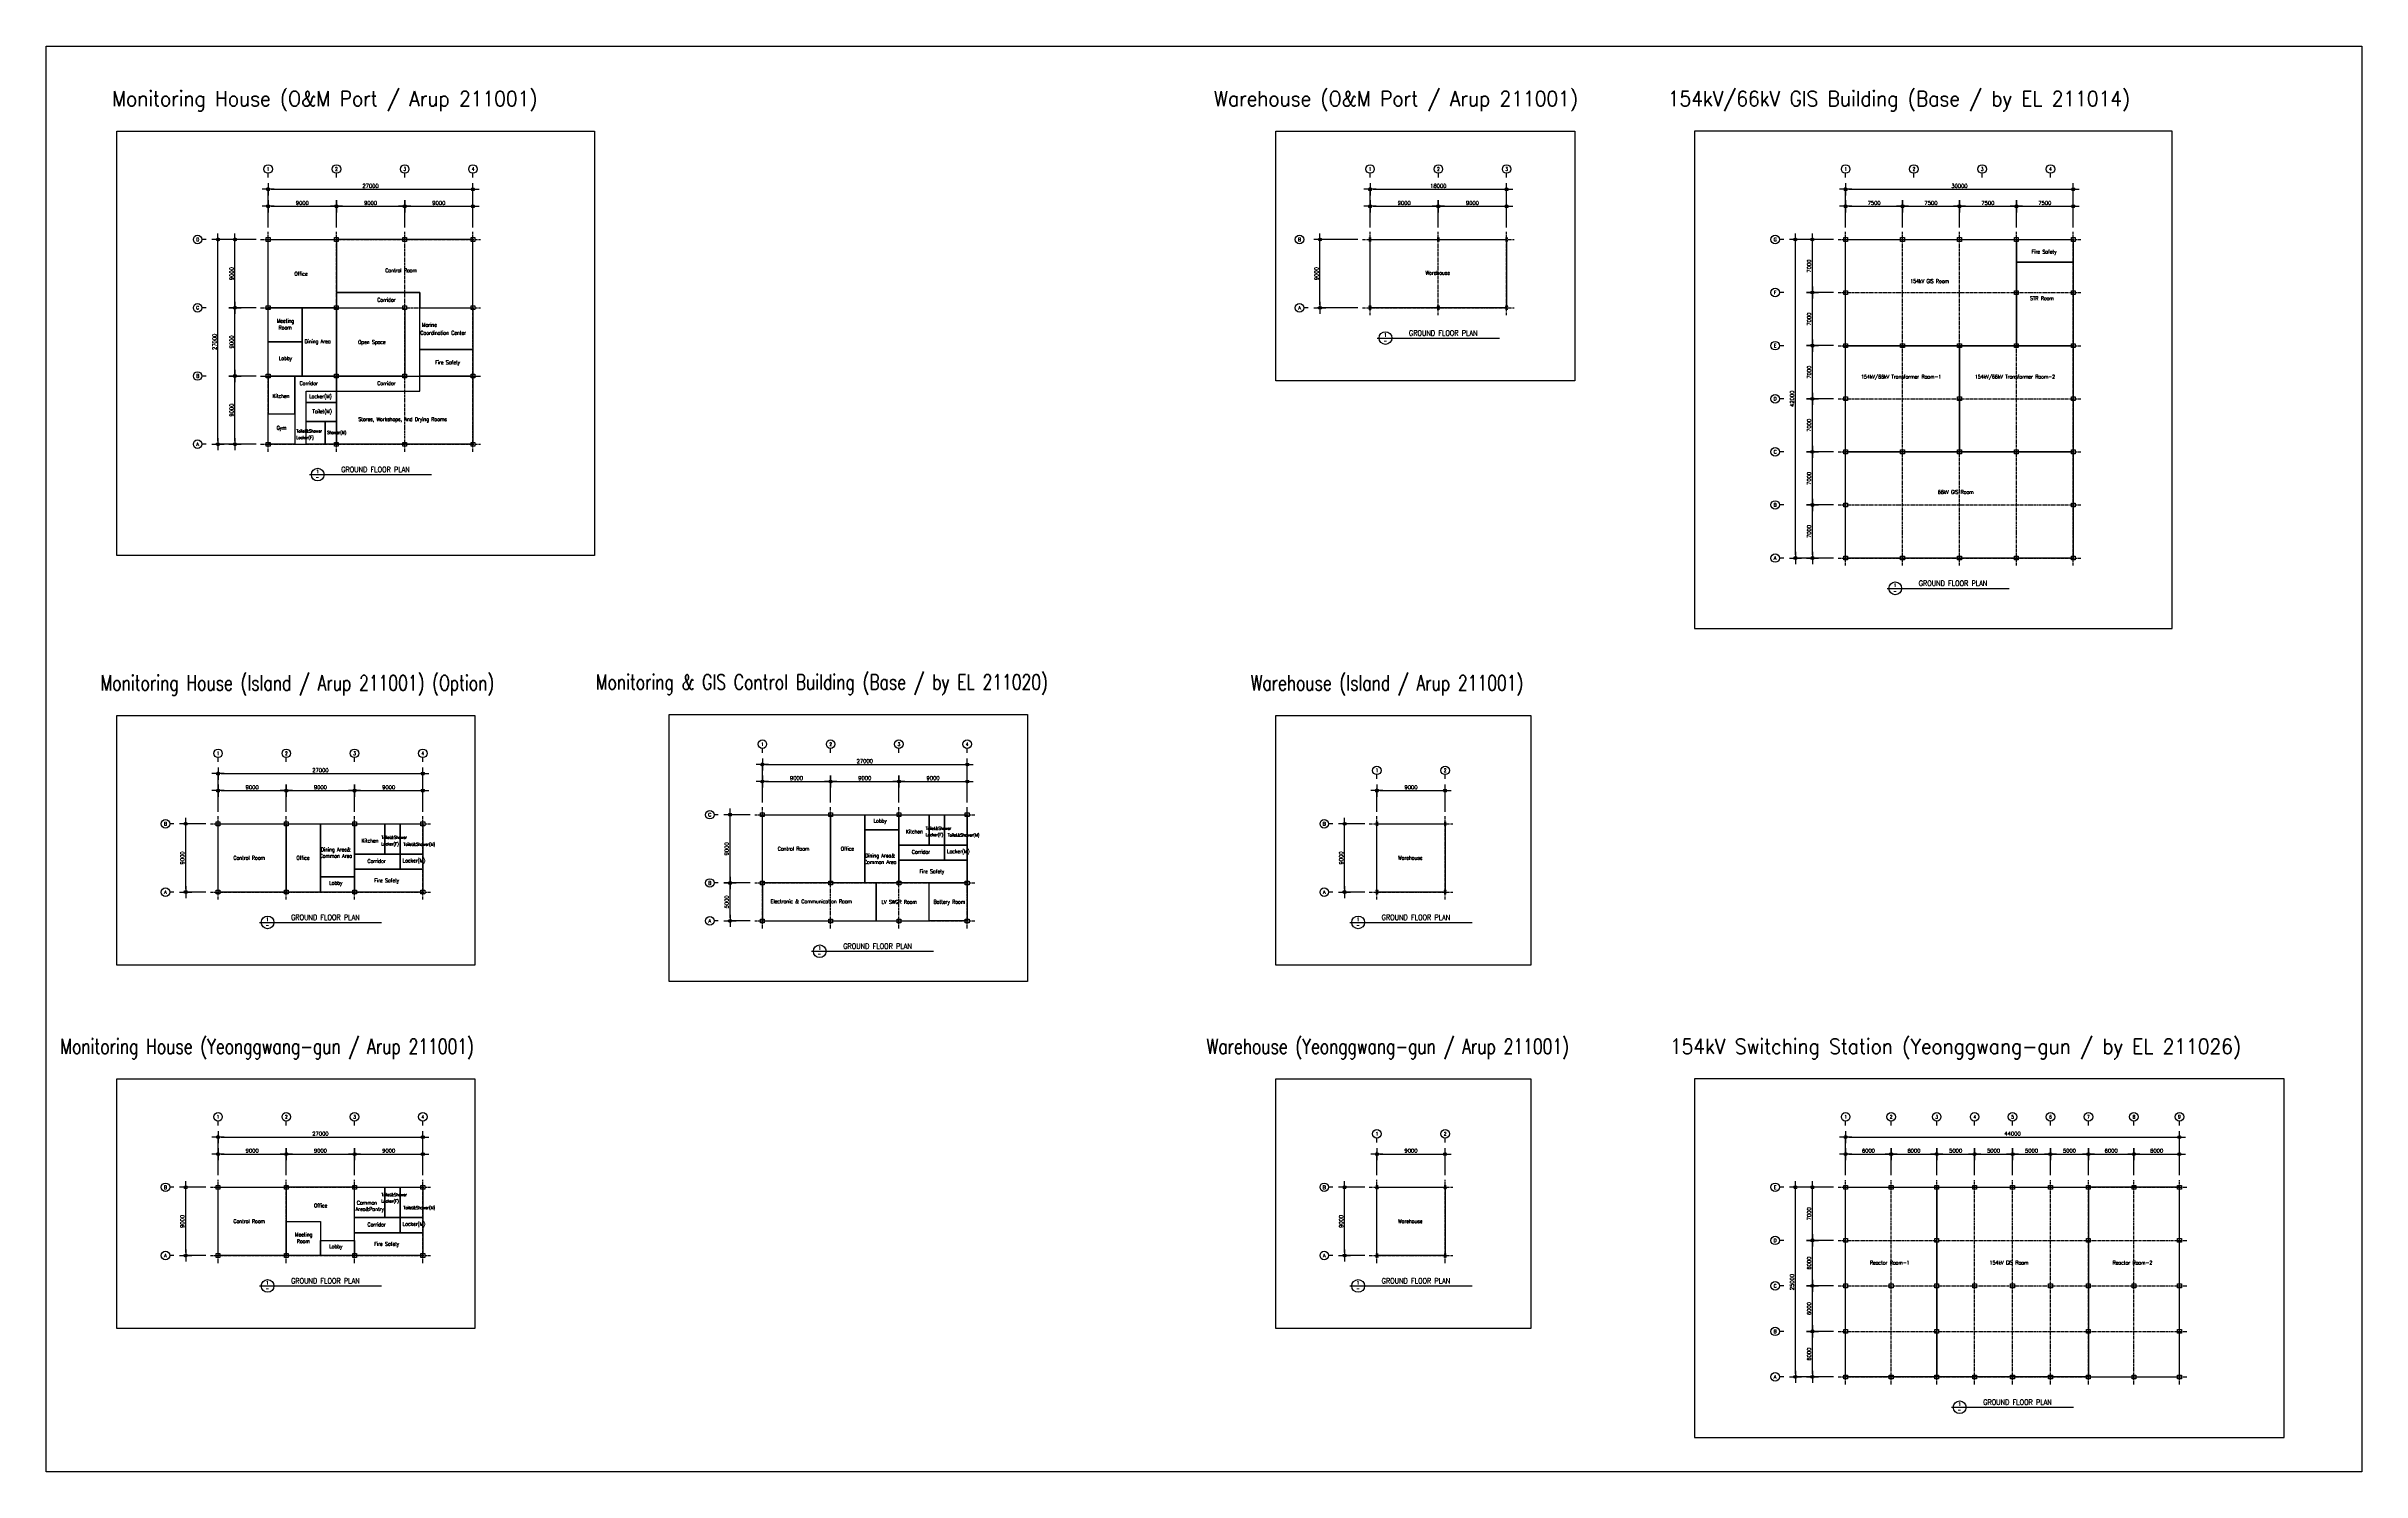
# Model space of a CAD drawing. Header units: millimetres. Extents: x 1547303 to 2238727, y -106680 to 167950.
# Drawn here: x 1817916 to 2123124, y -106680 to 81264 of the extents above; entities that cross this region are included whole.
import ezdxf
from ezdxf.enums import TextEntityAlignment as Align

# ---------------------------------------------------------------- set-up
doc = ezdxf.new("R2010")
doc.units = ezdxf.units.MM
doc.header["$LTSCALE"] = 150
doc.linetypes.add('CENTERX2', pattern=[4, 2.5, -0.5, 0.5, -0.5])
doc.layers.get('Defpoints').update_dxf_attribs({"color": 140})
for name, color, linetype in [('0S_Layout', 2, 'Continuous'), ('0S_Steel Col', 2, 'Continuous'), ('7TEXT', 7, 'Continuous'), ('CEN_LINE', 1, 'CENTERX2'), ('DIM', 7, 'Continuous'), ('SYM', 7, 'Continuous'), ('TEXT', 4, 'Continuous'), ('TXT', 2, 'Continuous')]:
    doc.layers.add(name, color=color, linetype=linetype)
doc.styles.add('RomanS', font='romans.shx', dxfattribs={"bigfont": 'whgtxt.shx'})
doc.styles.add('ROMANT', font='ROMANT')
doc.styles.get("Standard").update_dxf_attribs({"font": 'romans.shx', "width": 0.75, "bigfont": 'whgtxt.shx'})
doc.dimstyles.new('HYUN', dxfattribs={"dimscale": 80, "dimtxt": 3, "dimasz": 1, "dimexe": 1.5, "dimexo": 3, "dimgap": 1, "dimtad": 1, "dimdec": 0, "dimzin": 0, "dimdsep": 46, "dimtxsty": 'RomanS', "dimblk": 'd_dot', "dimcen": -1, "dimclrd": 256, "dimclre": 256, "dimclrt": 3, "dimadec": 0, "dimazin": 0, "dimtfac": 1, "dimtdec": 0, "dimtix": 1, "dimtmove": 2, "dimatfit": 3, "dimfxl": 1.5, "dimtolj": 1, "dimtzin": 0, "dimarcsym": 0})

# ---------------------------------------------------------------- blocks, each defined once
blk = doc.blocks.new('d_dot')
for p, q in [((-2, 0), (2, 0)), ((0, -2), (0, 2))]:
    blk.add_line(p, q)
for radius in [0.5, 0.25]:
    blk.add_circle((0, 0), radius)
blk = doc.blocks.new('*D75')
at = {"layer": 'Defpoints', "color": 0}
for p in [(1849550, -16882), (1840550, -20254), (1849550, -20254)]:
    blk.add_point(p, dxfattribs=at)
at = {"layer": 'DIM', "lineweight": -2}
for p, q in [((1840550, -19654), (1840550, -16582)), ((1840950, -16882), (1849150, -16882)), ((1849550, -19654), (1849550, -16582))]:
    blk.add_line(p, q, dxfattribs=at)
at = {"layer": 'DIM', "lineweight": -2, "xscale": 400, "yscale": 400, "zscale": 400, "rotation": 180}
blk.add_blockref('d_dot', (1840550, -16882), dxfattribs=at)
at = {"layer": 'DIM', "lineweight": -2, "xscale": 400, "yscale": 400, "zscale": 400}
blk.add_blockref('d_dot', (1849550, -16882), dxfattribs=at)
at = {"layer": 'DIM', "color": 3, "insert": (1845050, -16432), "char_height": 500, "attachment_point": 5, "style": 'RomanS'}
blk.add_mtext('\\A1;9000', dxfattribs=at)
blk = doc.blocks.new('*D76')
at = {"layer": 'Defpoints', "color": 0}
for p in [(1836292, -21254), (1839550, -21254), (1839550, -30254)]:
    blk.add_point(p, dxfattribs=at)
at = {"layer": 'DIM', "lineweight": -2}
for p, q in [((1838950, -21254), (1835992, -21254)), ((1836292, -29854), (1836292, -21654)), ((1838950, -30254), (1835992, -30254))]:
    blk.add_line(p, q, dxfattribs=at)
at = {"layer": 'DIM', "lineweight": -2, "xscale": 400, "yscale": 400, "zscale": 400}
for p, rotation in [((1836292, -21254), 90), ((1836292, -30254), 270)]:
    blk.add_blockref('d_dot', p, dxfattribs=dict(at, rotation=rotation))
at = {"layer": 'DIM', "color": 3, "insert": (1835842, -25754), "char_height": 500, "attachment_point": 5, "rotation": 90, "style": 'RomanS'}
blk.add_mtext('\\A1;9000', dxfattribs=at)
blk = doc.blocks.new('*D77')
at = {"layer": 'Defpoints', "color": 0}
for p in [(1867550, -14637), (1840550, -20254), (1867550, -20254)]:
    blk.add_point(p, dxfattribs=at)
at = {"layer": 'DIM', "lineweight": -2}
for p, q in [((1840550, -19654), (1840550, -14337)), ((1840950, -14637), (1867150, -14637)), ((1867550, -19654), (1867550, -14337))]:
    blk.add_line(p, q, dxfattribs=at)
at = {"layer": 'DIM', "lineweight": -2, "xscale": 400, "yscale": 400, "zscale": 400, "rotation": 180}
blk.add_blockref('d_dot', (1840550, -14637), dxfattribs=at)
at = {"layer": 'DIM', "lineweight": -2, "xscale": 400, "yscale": 400, "zscale": 400}
blk.add_blockref('d_dot', (1867550, -14637), dxfattribs=at)
at = {"layer": 'DIM', "color": 3, "insert": (1854050, -14187), "char_height": 500, "attachment_point": 5, "style": 'RomanS'}
blk.add_mtext('\\A1;27000', dxfattribs=at)
blk = doc.blocks.new('*D78')
at = {"layer": 'Defpoints', "color": 0}
for p in [(1858550, -16882), (1849550, -20254), (1858550, -20254)]:
    blk.add_point(p, dxfattribs=at)
at = {"layer": 'DIM', "lineweight": -2}
for p, q in [((1849550, -19654), (1849550, -16582)), ((1849950, -16882), (1858150, -16882)), ((1858550, -19654), (1858550, -16582))]:
    blk.add_line(p, q, dxfattribs=at)
at = {"layer": 'DIM', "lineweight": -2, "xscale": 400, "yscale": 400, "zscale": 400, "rotation": 180}
blk.add_blockref('d_dot', (1849550, -16882), dxfattribs=at)
at = {"layer": 'DIM', "lineweight": -2, "xscale": 400, "yscale": 400, "zscale": 400}
blk.add_blockref('d_dot', (1858550, -16882), dxfattribs=at)
at = {"layer": 'DIM', "color": 3, "insert": (1854050, -16432), "char_height": 500, "attachment_point": 5, "style": 'RomanS'}
blk.add_mtext('\\A1;9000', dxfattribs=at)
blk = doc.blocks.new('*D79')
at = {"layer": 'Defpoints', "color": 0}
for p in [(1867550, -16882), (1858550, -20254), (1867550, -20254)]:
    blk.add_point(p, dxfattribs=at)
at = {"layer": 'DIM', "lineweight": -2}
for p, q in [((1858550, -19654), (1858550, -16582)), ((1858950, -16882), (1867150, -16882)), ((1867550, -19654), (1867550, -16582))]:
    blk.add_line(p, q, dxfattribs=at)
at = {"layer": 'DIM', "lineweight": -2, "xscale": 400, "yscale": 400, "zscale": 400, "rotation": 180}
blk.add_blockref('d_dot', (1858550, -16882), dxfattribs=at)
at = {"layer": 'DIM', "lineweight": -2, "xscale": 400, "yscale": 400, "zscale": 400}
blk.add_blockref('d_dot', (1867550, -16882), dxfattribs=at)
at = {"layer": 'DIM', "color": 3, "insert": (1863050, -16432), "char_height": 500, "attachment_point": 5, "style": 'RomanS'}
blk.add_mtext('\\A1;9000', dxfattribs=at)
blk = doc.blocks.new('*D73')
at = {"layer": 'Defpoints', "color": 0}
for p in [(1989049, -21254), (1992307, -21254), (1992307, -30254)]:
    blk.add_point(p, dxfattribs=at)
at = {"layer": 'DIM', "lineweight": -2}
for p, q in [((1991707, -21254), (1988749, -21254)), ((1989049, -29854), (1989049, -21654)), ((1991707, -30254), (1988749, -30254))]:
    blk.add_line(p, q, dxfattribs=at)
at = {"layer": 'DIM', "lineweight": -2, "xscale": 400, "yscale": 400, "zscale": 400}
for p, rotation in [((1989049, -21254), 90), ((1989049, -30254), 270)]:
    blk.add_blockref('d_dot', p, dxfattribs=dict(at, rotation=rotation))
at = {"layer": 'DIM', "color": 3, "insert": (1988599, -25754), "char_height": 500, "attachment_point": 5, "rotation": 90, "style": 'RomanS'}
blk.add_mtext('\\A1;9000', dxfattribs=at)
blk = doc.blocks.new('*D74')
at = {"layer": 'Defpoints', "color": 0}
for p in [(2002307, -16882), (1993307, -20254), (2002307, -20254)]:
    blk.add_point(p, dxfattribs=at)
at = {"layer": 'DIM', "lineweight": -2}
for p, q in [((1993307, -19654), (1993307, -16582)), ((1993707, -16882), (2001907, -16882)), ((2002307, -19654), (2002307, -16582))]:
    blk.add_line(p, q, dxfattribs=at)
at = {"layer": 'DIM', "lineweight": -2, "xscale": 400, "yscale": 400, "zscale": 400, "rotation": 180}
blk.add_blockref('d_dot', (1993307, -16882), dxfattribs=at)
at = {"layer": 'DIM', "lineweight": -2, "xscale": 400, "yscale": 400, "zscale": 400}
blk.add_blockref('d_dot', (2002307, -16882), dxfattribs=at)
at = {"layer": 'DIM', "color": 3, "insert": (1997807, -16432), "char_height": 500, "attachment_point": 5, "style": 'RomanS'}
blk.add_mtext('\\A1;9000', dxfattribs=at)
blk = doc.blocks.new('A$C56473683')
at = {"layer": '0S_Steel Col'}
for p, q in [((-25, 420), (-25, 400)), ((275, 420), (-25, 420)), ((-25, 400), (109, 400)), ((-25, 50), (109, 50)), ((-25, 30), (-25, 50)), ((275, 30), (-25, 30)), ((119, 60), (119, 390)), ((119, 225), (131, 225)), ((131, 390), (131, 60)), ((141, 400), (275, 400)), ((141, 50), (275, 50)), ((275, 400), (275, 420)), ((275, 50), (275, 30))]:
    blk.add_line(p, q, dxfattribs=at)
for centre, start, end in [((109, 390), 0, 90), ((109, 60), 270, 0), ((141, 390), 90, 180), ((141, 60), 180, 270)]:
    blk.add_arc(centre, 10, start, end, dxfattribs=at)
blk = doc.blocks.new('*D84')
at = {"layer": 'Defpoints', "color": 0}
for p in [(1849550, -64808), (1840550, -68180), (1849550, -68180)]:
    blk.add_point(p, dxfattribs=at)
at = {"layer": 'DIM', "lineweight": -2}
for p, q in [((1840550, -67580), (1840550, -64508)), ((1840950, -64808), (1849150, -64808)), ((1849550, -67580), (1849550, -64508))]:
    blk.add_line(p, q, dxfattribs=at)
at = {"layer": 'DIM', "lineweight": -2, "xscale": 400, "yscale": 400, "zscale": 400, "rotation": 180}
blk.add_blockref('d_dot', (1840550, -64808), dxfattribs=at)
at = {"layer": 'DIM', "lineweight": -2, "xscale": 400, "yscale": 400, "zscale": 400}
blk.add_blockref('d_dot', (1849550, -64808), dxfattribs=at)
at = {"layer": 'DIM', "color": 3, "insert": (1845050, -64358), "char_height": 500, "attachment_point": 5, "style": 'RomanS'}
blk.add_mtext('\\A1;9000', dxfattribs=at)
blk = doc.blocks.new('*D85')
at = {"layer": 'Defpoints', "color": 0}
for p in [(1836292, -69180), (1839550, -69180), (1839550, -78180)]:
    blk.add_point(p, dxfattribs=at)
at = {"layer": 'DIM', "lineweight": -2}
for p, q in [((1838950, -69180), (1835992, -69180)), ((1836292, -77780), (1836292, -69580)), ((1838950, -78180), (1835992, -78180))]:
    blk.add_line(p, q, dxfattribs=at)
at = {"layer": 'DIM', "lineweight": -2, "xscale": 400, "yscale": 400, "zscale": 400}
for p, rotation in [((1836292, -69180), 90), ((1836292, -78180), 270)]:
    blk.add_blockref('d_dot', p, dxfattribs=dict(at, rotation=rotation))
at = {"layer": 'DIM', "color": 3, "insert": (1835842, -73680), "char_height": 500, "attachment_point": 5, "rotation": 90, "style": 'RomanS'}
blk.add_mtext('\\A1;9000', dxfattribs=at)
blk = doc.blocks.new('*D86')
at = {"layer": 'Defpoints', "color": 0}
for p in [(1867550, -62563), (1840550, -68180), (1867550, -68180)]:
    blk.add_point(p, dxfattribs=at)
at = {"layer": 'DIM', "lineweight": -2}
for p, q in [((1840550, -67580), (1840550, -62263)), ((1840950, -62563), (1867150, -62563)), ((1867550, -67580), (1867550, -62263))]:
    blk.add_line(p, q, dxfattribs=at)
at = {"layer": 'DIM', "lineweight": -2, "xscale": 400, "yscale": 400, "zscale": 400, "rotation": 180}
blk.add_blockref('d_dot', (1840550, -62563), dxfattribs=at)
at = {"layer": 'DIM', "lineweight": -2, "xscale": 400, "yscale": 400, "zscale": 400}
blk.add_blockref('d_dot', (1867550, -62563), dxfattribs=at)
at = {"layer": 'DIM', "color": 3, "insert": (1854050, -62113), "char_height": 500, "attachment_point": 5, "style": 'RomanS'}
blk.add_mtext('\\A1;27000', dxfattribs=at)
blk = doc.blocks.new('*D87')
at = {"layer": 'Defpoints', "color": 0}
for p in [(1858550, -64808), (1849550, -68180), (1858550, -68180)]:
    blk.add_point(p, dxfattribs=at)
at = {"layer": 'DIM', "lineweight": -2}
for p, q in [((1849550, -67580), (1849550, -64508)), ((1849950, -64808), (1858150, -64808)), ((1858550, -67580), (1858550, -64508))]:
    blk.add_line(p, q, dxfattribs=at)
at = {"layer": 'DIM', "lineweight": -2, "xscale": 400, "yscale": 400, "zscale": 400, "rotation": 180}
blk.add_blockref('d_dot', (1849550, -64808), dxfattribs=at)
at = {"layer": 'DIM', "lineweight": -2, "xscale": 400, "yscale": 400, "zscale": 400}
blk.add_blockref('d_dot', (1858550, -64808), dxfattribs=at)
at = {"layer": 'DIM', "color": 3, "insert": (1854050, -64358), "char_height": 500, "attachment_point": 5, "style": 'RomanS'}
blk.add_mtext('\\A1;9000', dxfattribs=at)
blk = doc.blocks.new('*D88')
at = {"layer": 'Defpoints', "color": 0}
for p in [(1867550, -64808), (1858550, -68180), (1867550, -68180)]:
    blk.add_point(p, dxfattribs=at)
at = {"layer": 'DIM', "lineweight": -2}
for p, q in [((1858550, -67580), (1858550, -64508)), ((1858950, -64808), (1867150, -64808)), ((1867550, -67580), (1867550, -64508))]:
    blk.add_line(p, q, dxfattribs=at)
at = {"layer": 'DIM', "lineweight": -2, "xscale": 400, "yscale": 400, "zscale": 400, "rotation": 180}
blk.add_blockref('d_dot', (1858550, -64808), dxfattribs=at)
at = {"layer": 'DIM', "lineweight": -2, "xscale": 400, "yscale": 400, "zscale": 400}
blk.add_blockref('d_dot', (1867550, -64808), dxfattribs=at)
at = {"layer": 'DIM', "color": 3, "insert": (1863050, -64358), "char_height": 500, "attachment_point": 5, "style": 'RomanS'}
blk.add_mtext('\\A1;9000', dxfattribs=at)
blk = doc.blocks.new('*D89')
at = {"layer": 'Defpoints', "color": 0}
for p in [(1989049, -69180), (1992307, -69180), (1992307, -78180)]:
    blk.add_point(p, dxfattribs=at)
at = {"layer": 'DIM', "lineweight": -2}
for p, q in [((1991707, -69180), (1988749, -69180)), ((1989049, -77780), (1989049, -69580)), ((1991707, -78180), (1988749, -78180))]:
    blk.add_line(p, q, dxfattribs=at)
at = {"layer": 'DIM', "lineweight": -2, "xscale": 400, "yscale": 400, "zscale": 400}
for p, rotation in [((1989049, -69180), 90), ((1989049, -78180), 270)]:
    blk.add_blockref('d_dot', p, dxfattribs=dict(at, rotation=rotation))
at = {"layer": 'DIM', "color": 3, "insert": (1988599, -73680), "char_height": 500, "attachment_point": 5, "rotation": 90, "style": 'RomanS'}
blk.add_mtext('\\A1;9000', dxfattribs=at)
blk = doc.blocks.new('*D90')
at = {"layer": 'Defpoints', "color": 0}
for p in [(2002307, -64808), (1993307, -68180), (2002307, -68180)]:
    blk.add_point(p, dxfattribs=at)
at = {"layer": 'DIM', "lineweight": -2}
for p, q in [((1993307, -67580), (1993307, -64508)), ((1993707, -64808), (2001907, -64808)), ((2002307, -67580), (2002307, -64508))]:
    blk.add_line(p, q, dxfattribs=at)
at = {"layer": 'DIM', "lineweight": -2, "xscale": 400, "yscale": 400, "zscale": 400, "rotation": 180}
blk.add_blockref('d_dot', (1993307, -64808), dxfattribs=at)
at = {"layer": 'DIM', "lineweight": -2, "xscale": 400, "yscale": 400, "zscale": 400}
blk.add_blockref('d_dot', (2002307, -64808), dxfattribs=at)
at = {"layer": 'DIM', "color": 3, "insert": (1997807, -64358), "char_height": 500, "attachment_point": 5, "style": 'RomanS'}
blk.add_mtext('\\A1;9000', dxfattribs=at)
blk = doc.blocks.new('*D80')
at = {"layer": 'Defpoints', "color": 0}
for p in [(1856157, 60163), (1847157, 56791), (1856157, 56791)]:
    blk.add_point(p, dxfattribs=at)
at = {"layer": 'DIM', "lineweight": -2}
for p, q in [((1847157, 57391), (1847157, 60463)), ((1847557, 60163), (1855757, 60163)), ((1856157, 57391), (1856157, 60463))]:
    blk.add_line(p, q, dxfattribs=at)
at = {"layer": 'DIM', "lineweight": -2, "xscale": 400, "yscale": 400, "zscale": 400, "rotation": 180}
blk.add_blockref('d_dot', (1847157, 60163), dxfattribs=at)
at = {"layer": 'DIM', "lineweight": -2, "xscale": 400, "yscale": 400, "zscale": 400}
blk.add_blockref('d_dot', (1856157, 60163), dxfattribs=at)
at = {"layer": 'DIM', "color": 3, "insert": (1851657, 60613), "char_height": 500, "attachment_point": 5, "style": 'RomanS'}
blk.add_mtext('\\A1;9000', dxfattribs=at)
blk = doc.blocks.new('*D81')
at = {"layer": 'Defpoints', "color": 0}
for p in [(1840540, 55791), (1846157, 55791), (1846157, 28791)]:
    blk.add_point(p, dxfattribs=at)
at = {"layer": 'DIM', "lineweight": -2}
for p, q in [((1845557, 55791), (1840240, 55791)), ((1840540, 29191), (1840540, 55391)), ((1845557, 28791), (1840240, 28791))]:
    blk.add_line(p, q, dxfattribs=at)
at = {"layer": 'DIM', "lineweight": -2, "xscale": 400, "yscale": 400, "zscale": 400}
for p, rotation in [((1840540, 55791), 90), ((1840540, 28791), 270)]:
    blk.add_blockref('d_dot', p, dxfattribs=dict(at, rotation=rotation))
at = {"layer": 'DIM', "color": 3, "insert": (1840090, 42291), "char_height": 500, "attachment_point": 5, "rotation": 90, "style": 'RomanS'}
blk.add_mtext('\\A1;27000', dxfattribs=at)
blk = doc.blocks.new('*D82')
at = {"layer": 'Defpoints', "color": 0}
for p in [(1842785, 55791), (1846157, 55791), (1846157, 46791)]:
    blk.add_point(p, dxfattribs=at)
at = {"layer": 'DIM', "lineweight": -2}
for p, q in [((1845557, 55791), (1842485, 55791)), ((1842785, 47191), (1842785, 55391)), ((1845557, 46791), (1842485, 46791))]:
    blk.add_line(p, q, dxfattribs=at)
at = {"layer": 'DIM', "lineweight": -2, "xscale": 400, "yscale": 400, "zscale": 400}
for p, rotation in [((1842785, 55791), 90), ((1842785, 46791), 270)]:
    blk.add_blockref('d_dot', p, dxfattribs=dict(at, rotation=rotation))
at = {"layer": 'DIM', "color": 3, "insert": (1842335, 51291), "char_height": 500, "attachment_point": 5, "rotation": 90, "style": 'RomanS'}
blk.add_mtext('\\A1;9000', dxfattribs=at)
blk = doc.blocks.new('*D83')
at = {"layer": 'Defpoints', "color": 0}
for p in [(1874157, 62408), (1847157, 56791), (1874157, 56791)]:
    blk.add_point(p, dxfattribs=at)
at = {"layer": 'DIM', "lineweight": -2}
for p, q in [((1847157, 57391), (1847157, 62708)), ((1847557, 62408), (1873757, 62408)), ((1874157, 57391), (1874157, 62708))]:
    blk.add_line(p, q, dxfattribs=at)
at = {"layer": 'DIM', "lineweight": -2, "xscale": 400, "yscale": 400, "zscale": 400, "rotation": 180}
blk.add_blockref('d_dot', (1847157, 62408), dxfattribs=at)
at = {"layer": 'DIM', "lineweight": -2, "xscale": 400, "yscale": 400, "zscale": 400}
blk.add_blockref('d_dot', (1874157, 62408), dxfattribs=at)
at = {"layer": 'DIM', "color": 3, "insert": (1860657, 62858), "char_height": 500, "attachment_point": 5, "style": 'RomanS'}
blk.add_mtext('\\A1;27000', dxfattribs=at)
blk = doc.blocks.new('*D92')
at = {"layer": 'Defpoints', "color": 0}
for p in [(2001408, 60163), (1992408, 56791), (2001408, 56791)]:
    blk.add_point(p, dxfattribs=at)
at = {"layer": 'DIM', "lineweight": -2}
for p, q in [((1992408, 57391), (1992408, 60463)), ((1992808, 60163), (2001008, 60163)), ((2001408, 57391), (2001408, 60463))]:
    blk.add_line(p, q, dxfattribs=at)
at = {"layer": 'DIM', "lineweight": -2, "xscale": 400, "yscale": 400, "zscale": 400, "rotation": 180}
blk.add_blockref('d_dot', (1992408, 60163), dxfattribs=at)
at = {"layer": 'DIM', "lineweight": -2, "xscale": 400, "yscale": 400, "zscale": 400}
blk.add_blockref('d_dot', (2001408, 60163), dxfattribs=at)
at = {"layer": 'DIM', "color": 3, "insert": (1996908, 60613), "char_height": 500, "attachment_point": 5, "style": 'RomanS'}
blk.add_mtext('\\A1;9000', dxfattribs=at)
blk = doc.blocks.new('*D93')
at = {"layer": 'Defpoints', "color": 0}
for p in [(1985791, 55791), (1991408, 55791), (1991408, 46791)]:
    blk.add_point(p, dxfattribs=at)
at = {"layer": 'DIM', "lineweight": -2}
for p, q in [((1990808, 55791), (1985491, 55791)), ((1985791, 47191), (1985791, 55391)), ((1990808, 46791), (1985491, 46791))]:
    blk.add_line(p, q, dxfattribs=at)
at = {"layer": 'DIM', "lineweight": -2, "xscale": 400, "yscale": 400, "zscale": 400}
for p, rotation in [((1985791, 55791), 90), ((1985791, 46791), 270)]:
    blk.add_blockref('d_dot', p, dxfattribs=dict(at, rotation=rotation))
at = {"layer": 'DIM', "color": 3, "insert": (1985341, 51291), "char_height": 500, "attachment_point": 5, "rotation": 90, "style": 'RomanS'}
blk.add_mtext('\\A1;9000', dxfattribs=at)
blk = doc.blocks.new('*D94')
at = {"layer": 'Defpoints', "color": 0}
for p in [(2010408, 62408), (1992408, 56791), (2010408, 56791)]:
    blk.add_point(p, dxfattribs=at)
at = {"layer": 'DIM', "lineweight": -2}
for p, q in [((1992408, 57391), (1992408, 62708)), ((1992808, 62408), (2010008, 62408)), ((2010408, 57391), (2010408, 62708))]:
    blk.add_line(p, q, dxfattribs=at)
at = {"layer": 'DIM', "lineweight": -2, "xscale": 400, "yscale": 400, "zscale": 400, "rotation": 180}
blk.add_blockref('d_dot', (1992408, 62408), dxfattribs=at)
at = {"layer": 'DIM', "lineweight": -2, "xscale": 400, "yscale": 400, "zscale": 400}
blk.add_blockref('d_dot', (2010408, 62408), dxfattribs=at)
at = {"layer": 'DIM', "color": 3, "insert": (2001408, 62858), "char_height": 500, "attachment_point": 5, "style": 'RomanS'}
blk.add_mtext('\\A1;18000', dxfattribs=at)
blk = doc.blocks.new('*D91')
at = {"layer": 'Defpoints', "color": 0}
for p in [(2010408, 60163), (2001408, 56791), (2010408, 56791)]:
    blk.add_point(p, dxfattribs=at)
at = {"layer": 'DIM', "lineweight": -2}
for p, q in [((2001408, 57391), (2001408, 60463)), ((2001808, 60163), (2010008, 60163)), ((2010408, 57391), (2010408, 60463))]:
    blk.add_line(p, q, dxfattribs=at)
at = {"layer": 'DIM', "lineweight": -2, "xscale": 400, "yscale": 400, "zscale": 400, "rotation": 180}
blk.add_blockref('d_dot', (2001408, 60163), dxfattribs=at)
at = {"layer": 'DIM', "lineweight": -2, "xscale": 400, "yscale": 400, "zscale": 400}
blk.add_blockref('d_dot', (2010408, 60163), dxfattribs=at)
at = {"layer": 'DIM', "color": 3, "insert": (2005908, 60613), "char_height": 500, "attachment_point": 5, "style": 'RomanS'}
blk.add_mtext('\\A1;9000', dxfattribs=at)
blk = doc.blocks.new('*D95')
at = {"layer": 'Defpoints', "color": 0}
for p in [(1865157, 60163), (1856157, 56791), (1865157, 56791)]:
    blk.add_point(p, dxfattribs=at)
at = {"layer": 'DIM', "lineweight": -2}
for p, q in [((1856157, 57391), (1856157, 60463)), ((1856557, 60163), (1864757, 60163)), ((1865157, 57391), (1865157, 60463))]:
    blk.add_line(p, q, dxfattribs=at)
at = {"layer": 'DIM', "lineweight": -2, "xscale": 400, "yscale": 400, "zscale": 400, "rotation": 180}
blk.add_blockref('d_dot', (1856157, 60163), dxfattribs=at)
at = {"layer": 'DIM', "lineweight": -2, "xscale": 400, "yscale": 400, "zscale": 400}
blk.add_blockref('d_dot', (1865157, 60163), dxfattribs=at)
at = {"layer": 'DIM', "color": 3, "insert": (1860657, 60613), "char_height": 500, "attachment_point": 5, "style": 'RomanS'}
blk.add_mtext('\\A1;9000', dxfattribs=at)
blk = doc.blocks.new('*D96')
at = {"layer": 'Defpoints', "color": 0}
for p in [(1874157, 60163), (1865157, 56791), (1874157, 56791)]:
    blk.add_point(p, dxfattribs=at)
at = {"layer": 'DIM', "lineweight": -2}
for p, q in [((1865157, 57391), (1865157, 60463)), ((1865557, 60163), (1873757, 60163)), ((1874157, 57391), (1874157, 60463))]:
    blk.add_line(p, q, dxfattribs=at)
at = {"layer": 'DIM', "lineweight": -2, "xscale": 400, "yscale": 400, "zscale": 400, "rotation": 180}
blk.add_blockref('d_dot', (1865157, 60163), dxfattribs=at)
at = {"layer": 'DIM', "lineweight": -2, "xscale": 400, "yscale": 400, "zscale": 400}
blk.add_blockref('d_dot', (1874157, 60163), dxfattribs=at)
at = {"layer": 'DIM', "color": 3, "insert": (1869657, 60613), "char_height": 500, "attachment_point": 5, "style": 'RomanS'}
blk.add_mtext('\\A1;9000', dxfattribs=at)
blk = doc.blocks.new('*D97')
at = {"layer": 'Defpoints', "color": 0}
for p in [(1842785, 46791), (1846157, 46791), (1846157, 37791)]:
    blk.add_point(p, dxfattribs=at)
at = {"layer": 'DIM', "lineweight": -2}
for p, q in [((1845557, 46791), (1842485, 46791)), ((1842785, 38191), (1842785, 46391)), ((1845557, 37791), (1842485, 37791))]:
    blk.add_line(p, q, dxfattribs=at)
at = {"layer": 'DIM', "lineweight": -2, "xscale": 400, "yscale": 400, "zscale": 400}
for p, rotation in [((1842785, 46791), 90), ((1842785, 37791), 270)]:
    blk.add_blockref('d_dot', p, dxfattribs=dict(at, rotation=rotation))
at = {"layer": 'DIM', "color": 3, "insert": (1842335, 42291), "char_height": 500, "attachment_point": 5, "rotation": 90, "style": 'RomanS'}
blk.add_mtext('\\A1;9000', dxfattribs=at)
blk = doc.blocks.new('*D98')
at = {"layer": 'Defpoints', "color": 0}
for p in [(1842785, 37791), (1846157, 37791), (1846157, 28791)]:
    blk.add_point(p, dxfattribs=at)
at = {"layer": 'DIM', "lineweight": -2}
for p, q in [((1845557, 37791), (1842485, 37791)), ((1842785, 29191), (1842785, 37391)), ((1845557, 28791), (1842485, 28791))]:
    blk.add_line(p, q, dxfattribs=at)
at = {"layer": 'DIM', "lineweight": -2, "xscale": 400, "yscale": 400, "zscale": 400}
for p, rotation in [((1842785, 37791), 90), ((1842785, 28791), 270)]:
    blk.add_blockref('d_dot', p, dxfattribs=dict(at, rotation=rotation))
at = {"layer": 'DIM', "color": 3, "insert": (1842335, 33291), "char_height": 500, "attachment_point": 5, "rotation": 90, "style": 'RomanS'}
blk.add_mtext('\\A1;9000', dxfattribs=at)
blk = doc.blocks.new('*D99')
at = {"layer": 'Defpoints', "color": 0}
for p in [(2062601, 60163), (2055101, 56791), (2062601, 56791)]:
    blk.add_point(p, dxfattribs=at)
at = {"layer": 'DIM', "lineweight": -2}
for p, q in [((2055101, 57391), (2055101, 60463)), ((2055501, 60163), (2062201, 60163)), ((2062601, 57391), (2062601, 60463))]:
    blk.add_line(p, q, dxfattribs=at)
at = {"layer": 'DIM', "lineweight": -2, "xscale": 400, "yscale": 400, "zscale": 400, "rotation": 180}
blk.add_blockref('d_dot', (2055101, 60163), dxfattribs=at)
at = {"layer": 'DIM', "lineweight": -2, "xscale": 400, "yscale": 400, "zscale": 400}
blk.add_blockref('d_dot', (2062601, 60163), dxfattribs=at)
at = {"layer": 'DIM', "color": 3, "insert": (2058851, 60613), "char_height": 500, "attachment_point": 5, "style": 'RomanS'}
blk.add_mtext('\\A1;7500', dxfattribs=at)
blk = doc.blocks.new('*D100')
at = {"layer": 'Defpoints', "color": 0}
for p in [(2048484, 55791), (2054101, 55791), (2054101, 13791)]:
    blk.add_point(p, dxfattribs=at)
at = {"layer": 'DIM', "lineweight": -2}
for p, q in [((2053501, 55791), (2048184, 55791)), ((2048484, 14191), (2048484, 55391)), ((2053501, 13791), (2048184, 13791))]:
    blk.add_line(p, q, dxfattribs=at)
at = {"layer": 'DIM', "lineweight": -2, "xscale": 400, "yscale": 400, "zscale": 400}
for p, rotation in [((2048484, 55791), 90), ((2048484, 13791), 270)]:
    blk.add_blockref('d_dot', p, dxfattribs=dict(at, rotation=rotation))
at = {"layer": 'DIM', "color": 3, "insert": (2048034, 34791), "char_height": 500, "attachment_point": 5, "rotation": 90, "style": 'RomanS'}
blk.add_mtext('\\A1;42000', dxfattribs=at)
blk = doc.blocks.new('*D101')
at = {"layer": 'Defpoints', "color": 0}
for p in [(2085101, 62408), (2055101, 56791), (2085101, 56791)]:
    blk.add_point(p, dxfattribs=at)
at = {"layer": 'DIM', "lineweight": -2}
for p, q in [((2055101, 57391), (2055101, 62708)), ((2055501, 62408), (2084701, 62408)), ((2085101, 57391), (2085101, 62708))]:
    blk.add_line(p, q, dxfattribs=at)
at = {"layer": 'DIM', "lineweight": -2, "xscale": 400, "yscale": 400, "zscale": 400, "rotation": 180}
blk.add_blockref('d_dot', (2055101, 62408), dxfattribs=at)
at = {"layer": 'DIM', "lineweight": -2, "xscale": 400, "yscale": 400, "zscale": 400}
blk.add_blockref('d_dot', (2085101, 62408), dxfattribs=at)
at = {"layer": 'DIM', "color": 3, "insert": (2070101, 62858), "char_height": 500, "attachment_point": 5, "style": 'RomanS'}
blk.add_mtext('\\A1;30000', dxfattribs=at)
blk = doc.blocks.new('*D102')
at = {"layer": 'Defpoints', "color": 0}
for p in [(2050728, 55791), (2054101, 55791), (2054101, 48791)]:
    blk.add_point(p, dxfattribs=at)
at = {"layer": 'DIM', "lineweight": -2}
for p, q in [((2053501, 55791), (2050428, 55791)), ((2050728, 49191), (2050728, 55391)), ((2053501, 48791), (2050428, 48791))]:
    blk.add_line(p, q, dxfattribs=at)
at = {"layer": 'DIM', "lineweight": -2, "xscale": 400, "yscale": 400, "zscale": 400}
for p, rotation in [((2050728, 55791), 90), ((2050728, 48791), 270)]:
    blk.add_blockref('d_dot', p, dxfattribs=dict(at, rotation=rotation))
at = {"layer": 'DIM', "color": 3, "insert": (2050278, 52291), "char_height": 500, "attachment_point": 5, "rotation": 90, "style": 'RomanS'}
blk.add_mtext('\\A1;7000', dxfattribs=at)
blk = doc.blocks.new('*D103')
at = {"layer": 'Defpoints', "color": 0}
for p in [(2050728, 48791), (2054101, 48791), (2054101, 41791)]:
    blk.add_point(p, dxfattribs=at)
at = {"layer": 'DIM', "lineweight": -2}
for p, q in [((2053501, 48791), (2050428, 48791)), ((2050728, 42191), (2050728, 48391)), ((2053501, 41791), (2050428, 41791))]:
    blk.add_line(p, q, dxfattribs=at)
at = {"layer": 'DIM', "lineweight": -2, "xscale": 400, "yscale": 400, "zscale": 400}
for p, rotation in [((2050728, 48791), 90), ((2050728, 41791), 270)]:
    blk.add_blockref('d_dot', p, dxfattribs=dict(at, rotation=rotation))
at = {"layer": 'DIM', "color": 3, "insert": (2050278, 45291), "char_height": 500, "attachment_point": 5, "rotation": 90, "style": 'RomanS'}
blk.add_mtext('\\A1;7000', dxfattribs=at)
blk = doc.blocks.new('*D104')
at = {"layer": 'Defpoints', "color": 0}
for p in [(2050728, 41791), (2054101, 41791), (2054101, 34791)]:
    blk.add_point(p, dxfattribs=at)
at = {"layer": 'DIM', "lineweight": -2}
for p, q in [((2053501, 41791), (2050428, 41791)), ((2050728, 35191), (2050728, 41391)), ((2053501, 34791), (2050428, 34791))]:
    blk.add_line(p, q, dxfattribs=at)
at = {"layer": 'DIM', "lineweight": -2, "xscale": 400, "yscale": 400, "zscale": 400}
for p, rotation in [((2050728, 41791), 90), ((2050728, 34791), 270)]:
    blk.add_blockref('d_dot', p, dxfattribs=dict(at, rotation=rotation))
at = {"layer": 'DIM', "color": 3, "insert": (2050278, 38291), "char_height": 500, "attachment_point": 5, "rotation": 90, "style": 'RomanS'}
blk.add_mtext('\\A1;7000', dxfattribs=at)
blk = doc.blocks.new('*D105')
at = {"layer": 'Defpoints', "color": 0}
for p in [(2050728, 34791), (2054101, 34791), (2054101, 27791)]:
    blk.add_point(p, dxfattribs=at)
at = {"layer": 'DIM', "lineweight": -2}
for p, q in [((2053501, 34791), (2050428, 34791)), ((2050728, 28191), (2050728, 34391)), ((2053501, 27791), (2050428, 27791))]:
    blk.add_line(p, q, dxfattribs=at)
at = {"layer": 'DIM', "lineweight": -2, "xscale": 400, "yscale": 400, "zscale": 400}
for p, rotation in [((2050728, 34791), 90), ((2050728, 27791), 270)]:
    blk.add_blockref('d_dot', p, dxfattribs=dict(at, rotation=rotation))
at = {"layer": 'DIM', "color": 3, "insert": (2050278, 31291), "char_height": 500, "attachment_point": 5, "rotation": 90, "style": 'RomanS'}
blk.add_mtext('\\A1;7000', dxfattribs=at)
blk = doc.blocks.new('*D106')
at = {"layer": 'Defpoints', "color": 0}
for p in [(2050728, 27791), (2054101, 27791), (2054101, 20791)]:
    blk.add_point(p, dxfattribs=at)
at = {"layer": 'DIM', "lineweight": -2}
for p, q in [((2053501, 27791), (2050428, 27791)), ((2050728, 21191), (2050728, 27391)), ((2053501, 20791), (2050428, 20791))]:
    blk.add_line(p, q, dxfattribs=at)
at = {"layer": 'DIM', "lineweight": -2, "xscale": 400, "yscale": 400, "zscale": 400}
for p, rotation in [((2050728, 27791), 90), ((2050728, 20791), 270)]:
    blk.add_blockref('d_dot', p, dxfattribs=dict(at, rotation=rotation))
at = {"layer": 'DIM', "color": 3, "insert": (2050278, 24291), "char_height": 500, "attachment_point": 5, "rotation": 90, "style": 'RomanS'}
blk.add_mtext('\\A1;7000', dxfattribs=at)
blk = doc.blocks.new('*D107')
at = {"layer": 'Defpoints', "color": 0}
for p in [(2050728, 20791), (2054101, 20791), (2054101, 13791)]:
    blk.add_point(p, dxfattribs=at)
at = {"layer": 'DIM', "lineweight": -2}
for p, q in [((2053501, 20791), (2050428, 20791)), ((2050728, 14191), (2050728, 20391)), ((2053501, 13791), (2050428, 13791))]:
    blk.add_line(p, q, dxfattribs=at)
at = {"layer": 'DIM', "lineweight": -2, "xscale": 400, "yscale": 400, "zscale": 400}
for p, rotation in [((2050728, 20791), 90), ((2050728, 13791), 270)]:
    blk.add_blockref('d_dot', p, dxfattribs=dict(at, rotation=rotation))
at = {"layer": 'DIM', "color": 3, "insert": (2050278, 17291), "char_height": 500, "attachment_point": 5, "rotation": 90, "style": 'RomanS'}
blk.add_mtext('\\A1;7000', dxfattribs=at)
blk = doc.blocks.new('*D108')
at = {"layer": 'Defpoints', "color": 0}
for p in [(2070101, 60163), (2062601, 56791), (2070101, 56791)]:
    blk.add_point(p, dxfattribs=at)
at = {"layer": 'DIM', "lineweight": -2}
for p, q in [((2062601, 57391), (2062601, 60463)), ((2063001, 60163), (2069701, 60163)), ((2070101, 57391), (2070101, 60463))]:
    blk.add_line(p, q, dxfattribs=at)
at = {"layer": 'DIM', "lineweight": -2, "xscale": 400, "yscale": 400, "zscale": 400, "rotation": 180}
blk.add_blockref('d_dot', (2062601, 60163), dxfattribs=at)
at = {"layer": 'DIM', "lineweight": -2, "xscale": 400, "yscale": 400, "zscale": 400}
blk.add_blockref('d_dot', (2070101, 60163), dxfattribs=at)
at = {"layer": 'DIM', "color": 3, "insert": (2066351, 60613), "char_height": 500, "attachment_point": 5, "style": 'RomanS'}
blk.add_mtext('\\A1;7500', dxfattribs=at)
blk = doc.blocks.new('*D109')
at = {"layer": 'Defpoints', "color": 0}
for p in [(2077601, 60163), (2070101, 56791), (2077601, 56791)]:
    blk.add_point(p, dxfattribs=at)
at = {"layer": 'DIM', "lineweight": -2}
for p, q in [((2070101, 57391), (2070101, 60463)), ((2070501, 60163), (2077201, 60163)), ((2077601, 57391), (2077601, 60463))]:
    blk.add_line(p, q, dxfattribs=at)
at = {"layer": 'DIM', "lineweight": -2, "xscale": 400, "yscale": 400, "zscale": 400, "rotation": 180}
blk.add_blockref('d_dot', (2070101, 60163), dxfattribs=at)
at = {"layer": 'DIM', "lineweight": -2, "xscale": 400, "yscale": 400, "zscale": 400}
blk.add_blockref('d_dot', (2077601, 60163), dxfattribs=at)
at = {"layer": 'DIM', "color": 3, "insert": (2073851, 60613), "char_height": 500, "attachment_point": 5, "style": 'RomanS'}
blk.add_mtext('\\A1;7500', dxfattribs=at)
blk = doc.blocks.new('*D110')
at = {"layer": 'Defpoints', "color": 0}
for p in [(2085101, 60163), (2077601, 56791), (2085101, 56791)]:
    blk.add_point(p, dxfattribs=at)
at = {"layer": 'DIM', "lineweight": -2}
for p, q in [((2077601, 57391), (2077601, 60463)), ((2078001, 60163), (2084701, 60163)), ((2085101, 57391), (2085101, 60463))]:
    blk.add_line(p, q, dxfattribs=at)
at = {"layer": 'DIM', "lineweight": -2, "xscale": 400, "yscale": 400, "zscale": 400, "rotation": 180}
blk.add_blockref('d_dot', (2077601, 60163), dxfattribs=at)
at = {"layer": 'DIM', "lineweight": -2, "xscale": 400, "yscale": 400, "zscale": 400}
blk.add_blockref('d_dot', (2085101, 60163), dxfattribs=at)
at = {"layer": 'DIM', "color": 3, "insert": (2081351, 60613), "char_height": 500, "attachment_point": 5, "style": 'RomanS'}
blk.add_mtext('\\A1;7500', dxfattribs=at)
blk = doc.blocks.new('*D118')
at = {"layer": 'Defpoints', "color": 0}
for p in [(1921304, -15683), (1912304, -19055), (1921304, -19055)]:
    blk.add_point(p, dxfattribs=at)
at = {"layer": 'DIM', "lineweight": -2}
for p, q in [((1912304, -18455), (1912304, -15383)), ((1912704, -15683), (1920904, -15683)), ((1921304, -18455), (1921304, -15383))]:
    blk.add_line(p, q, dxfattribs=at)
at = {"layer": 'DIM', "lineweight": -2, "xscale": 400, "yscale": 400, "zscale": 400, "rotation": 180}
blk.add_blockref('d_dot', (1912304, -15683), dxfattribs=at)
at = {"layer": 'DIM', "lineweight": -2, "xscale": 400, "yscale": 400, "zscale": 400}
blk.add_blockref('d_dot', (1921304, -15683), dxfattribs=at)
at = {"layer": 'DIM', "color": 3, "insert": (1916804, -15233), "char_height": 500, "attachment_point": 5, "style": 'RomanS'}
blk.add_mtext('\\A1;9000', dxfattribs=at)
blk = doc.blocks.new('*D119')
at = {"layer": 'Defpoints', "color": 0}
for p in [(1908045, -20055), (1911304, -20055), (1911304, -29055)]:
    blk.add_point(p, dxfattribs=at)
at = {"layer": 'DIM', "lineweight": -2}
for p, q in [((1910704, -20055), (1907745, -20055)), ((1908045, -28655), (1908045, -20455)), ((1910704, -29055), (1907745, -29055))]:
    blk.add_line(p, q, dxfattribs=at)
at = {"layer": 'DIM', "lineweight": -2, "xscale": 400, "yscale": 400, "zscale": 400}
for p, rotation in [((1908045, -20055), 90), ((1908045, -29055), 270)]:
    blk.add_blockref('d_dot', p, dxfattribs=dict(at, rotation=rotation))
at = {"layer": 'DIM', "color": 3, "insert": (1907595, -24555), "char_height": 500, "attachment_point": 5, "rotation": 90, "style": 'RomanS'}
blk.add_mtext('\\A1;9000', dxfattribs=at)
blk = doc.blocks.new('*D120')
at = {"layer": 'Defpoints', "color": 0}
for p in [(1939304, -13438), (1912304, -19055), (1939304, -19055)]:
    blk.add_point(p, dxfattribs=at)
at = {"layer": 'DIM', "lineweight": -2}
for p, q in [((1912304, -18455), (1912304, -13138)), ((1912704, -13438), (1938904, -13438)), ((1939304, -18455), (1939304, -13138))]:
    blk.add_line(p, q, dxfattribs=at)
at = {"layer": 'DIM', "lineweight": -2, "xscale": 400, "yscale": 400, "zscale": 400, "rotation": 180}
blk.add_blockref('d_dot', (1912304, -13438), dxfattribs=at)
at = {"layer": 'DIM', "lineweight": -2, "xscale": 400, "yscale": 400, "zscale": 400}
blk.add_blockref('d_dot', (1939304, -13438), dxfattribs=at)
at = {"layer": 'DIM', "color": 3, "insert": (1925804, -12988), "char_height": 500, "attachment_point": 5, "style": 'RomanS'}
blk.add_mtext('\\A1;27000', dxfattribs=at)
blk = doc.blocks.new('*D121')
at = {"layer": 'Defpoints', "color": 0}
for p in [(1930304, -15683), (1921304, -19055), (1930304, -19055)]:
    blk.add_point(p, dxfattribs=at)
at = {"layer": 'DIM', "lineweight": -2}
for p, q in [((1921304, -18455), (1921304, -15383)), ((1921704, -15683), (1929904, -15683)), ((1930304, -18455), (1930304, -15383))]:
    blk.add_line(p, q, dxfattribs=at)
at = {"layer": 'DIM', "lineweight": -2, "xscale": 400, "yscale": 400, "zscale": 400, "rotation": 180}
blk.add_blockref('d_dot', (1921304, -15683), dxfattribs=at)
at = {"layer": 'DIM', "lineweight": -2, "xscale": 400, "yscale": 400, "zscale": 400}
blk.add_blockref('d_dot', (1930304, -15683), dxfattribs=at)
at = {"layer": 'DIM', "color": 3, "insert": (1925804, -15233), "char_height": 500, "attachment_point": 5, "style": 'RomanS'}
blk.add_mtext('\\A1;9000', dxfattribs=at)
blk = doc.blocks.new('*D122')
at = {"layer": 'Defpoints', "color": 0}
for p in [(1939304, -15683), (1930304, -19055), (1939304, -19055)]:
    blk.add_point(p, dxfattribs=at)
at = {"layer": 'DIM', "lineweight": -2}
for p, q in [((1930304, -18455), (1930304, -15383)), ((1930704, -15683), (1938904, -15683)), ((1939304, -18455), (1939304, -15383))]:
    blk.add_line(p, q, dxfattribs=at)
at = {"layer": 'DIM', "lineweight": -2, "xscale": 400, "yscale": 400, "zscale": 400, "rotation": 180}
blk.add_blockref('d_dot', (1930304, -15683), dxfattribs=at)
at = {"layer": 'DIM', "lineweight": -2, "xscale": 400, "yscale": 400, "zscale": 400}
blk.add_blockref('d_dot', (1939304, -15683), dxfattribs=at)
at = {"layer": 'DIM', "color": 3, "insert": (1934804, -15233), "char_height": 500, "attachment_point": 5, "style": 'RomanS'}
blk.add_mtext('\\A1;9000', dxfattribs=at)
blk = doc.blocks.new('*D123')
at = {"layer": 'Defpoints', "color": 0}
for p in [(1908045, -29055), (1911304, -29055), (1911304, -34055)]:
    blk.add_point(p, dxfattribs=at)
at = {"layer": 'DIM', "lineweight": -2}
for p, q in [((1910704, -29055), (1907745, -29055)), ((1908045, -33655), (1908045, -29455)), ((1910704, -34055), (1907745, -34055))]:
    blk.add_line(p, q, dxfattribs=at)
at = {"layer": 'DIM', "lineweight": -2, "xscale": 400, "yscale": 400, "zscale": 400}
for p, rotation in [((1908045, -29055), 90), ((1908045, -34055), 270)]:
    blk.add_blockref('d_dot', p, dxfattribs=dict(at, rotation=rotation))
at = {"layer": 'DIM', "color": 3, "insert": (1907595, -31555), "char_height": 500, "attachment_point": 5, "rotation": 90, "style": 'RomanS'}
blk.add_mtext('\\A1;5000', dxfattribs=at)
blk = doc.blocks.new('*D137')
at = {"layer": 'Defpoints', "color": 0}
for p in [(2048484, -69180), (2054101, -69180), (2054101, -94180)]:
    blk.add_point(p, dxfattribs=at)
at = {"layer": 'DIM', "lineweight": -2}
for p, q in [((2053501, -69180), (2048184, -69180)), ((2048484, -93780), (2048484, -69580)), ((2053501, -94180), (2048184, -94180))]:
    blk.add_line(p, q, dxfattribs=at)
at = {"layer": 'DIM', "lineweight": -2, "xscale": 400, "yscale": 400, "zscale": 400}
for p, rotation in [((2048484, -69180), 90), ((2048484, -94180), 270)]:
    blk.add_blockref('d_dot', p, dxfattribs=dict(at, rotation=rotation))
at = {"layer": 'DIM', "color": 3, "insert": (2048034, -81680), "char_height": 500, "attachment_point": 5, "rotation": 90, "style": 'RomanS'}
blk.add_mtext('\\A1;25000', dxfattribs=at)
blk = doc.blocks.new('*D138')
at = {"layer": 'Defpoints', "color": 0}
for p in [(2099101, -62563), (2055101, -68180), (2099101, -68180)]:
    blk.add_point(p, dxfattribs=at)
at = {"layer": 'DIM', "lineweight": -2}
for p, q in [((2055101, -67580), (2055101, -62263)), ((2055501, -62563), (2098701, -62563)), ((2099101, -67580), (2099101, -62263))]:
    blk.add_line(p, q, dxfattribs=at)
at = {"layer": 'DIM', "lineweight": -2, "xscale": 400, "yscale": 400, "zscale": 400, "rotation": 180}
blk.add_blockref('d_dot', (2055101, -62563), dxfattribs=at)
at = {"layer": 'DIM', "lineweight": -2, "xscale": 400, "yscale": 400, "zscale": 400}
blk.add_blockref('d_dot', (2099101, -62563), dxfattribs=at)
at = {"layer": 'DIM', "color": 3, "insert": (2077101, -62113), "char_height": 500, "attachment_point": 5, "style": 'RomanS'}
blk.add_mtext('\\A1;44000', dxfattribs=at)
blk = doc.blocks.new('*D139')
at = {"layer": 'Defpoints', "color": 0}
for p in [(2050728, -69180), (2054101, -69180), (2054101, -76180)]:
    blk.add_point(p, dxfattribs=at)
at = {"layer": 'DIM', "lineweight": -2}
for p, q in [((2053501, -69180), (2050428, -69180)), ((2050728, -75780), (2050728, -69580)), ((2053501, -76180), (2050428, -76180))]:
    blk.add_line(p, q, dxfattribs=at)
at = {"layer": 'DIM', "lineweight": -2, "xscale": 400, "yscale": 400, "zscale": 400}
for p, rotation in [((2050728, -69180), 90), ((2050728, -76180), 270)]:
    blk.add_blockref('d_dot', p, dxfattribs=dict(at, rotation=rotation))
at = {"layer": 'DIM', "color": 3, "insert": (2050278, -72680), "char_height": 500, "attachment_point": 5, "rotation": 90, "style": 'RomanS'}
blk.add_mtext('\\A1;7000', dxfattribs=at)
blk = doc.blocks.new('*D164')
at = {"layer": 'Defpoints', "color": 0}
for p in [(2061101, -64808), (2055101, -68180), (2061101, -68180)]:
    blk.add_point(p, dxfattribs=at)
at = {"layer": 'DIM', "lineweight": -2}
for p, q in [((2055101, -67580), (2055101, -64508)), ((2055501, -64808), (2060701, -64808)), ((2061101, -67580), (2061101, -64508))]:
    blk.add_line(p, q, dxfattribs=at)
at = {"layer": 'DIM', "lineweight": -2, "xscale": 400, "yscale": 400, "zscale": 400, "rotation": 180}
blk.add_blockref('d_dot', (2055101, -64808), dxfattribs=at)
at = {"layer": 'DIM', "lineweight": -2, "xscale": 400, "yscale": 400, "zscale": 400}
blk.add_blockref('d_dot', (2061101, -64808), dxfattribs=at)
at = {"layer": 'DIM', "color": 3, "insert": (2058101, -64358), "char_height": 500, "attachment_point": 5, "style": 'RomanS'}
blk.add_mtext('\\A1;6000', dxfattribs=at)
blk = doc.blocks.new('*D165')
at = {"layer": 'Defpoints', "color": 0}
for p in [(2072101, -64808), (2067101, -68180), (2072101, -68180)]:
    blk.add_point(p, dxfattribs=at)
at = {"layer": 'DIM', "lineweight": -2}
for p, q in [((2067101, -67580), (2067101, -64508)), ((2067501, -64808), (2071701, -64808)), ((2072101, -67580), (2072101, -64508))]:
    blk.add_line(p, q, dxfattribs=at)
at = {"layer": 'DIM', "lineweight": -2, "xscale": 400, "yscale": 400, "zscale": 400, "rotation": 180}
blk.add_blockref('d_dot', (2067101, -64808), dxfattribs=at)
at = {"layer": 'DIM', "lineweight": -2, "xscale": 400, "yscale": 400, "zscale": 400}
blk.add_blockref('d_dot', (2072101, -64808), dxfattribs=at)
at = {"layer": 'DIM', "color": 3, "insert": (2069601, -64358), "char_height": 500, "attachment_point": 5, "style": 'RomanS'}
blk.add_mtext('\\A1;5000', dxfattribs=at)
blk = doc.blocks.new('*D166')
at = {"layer": 'Defpoints', "color": 0}
for p in [(2093101, -64808), (2087101, -68180), (2093101, -68180)]:
    blk.add_point(p, dxfattribs=at)
at = {"layer": 'DIM', "lineweight": -2}
for p, q in [((2087101, -67580), (2087101, -64508)), ((2087501, -64808), (2092701, -64808)), ((2093101, -67580), (2093101, -64508))]:
    blk.add_line(p, q, dxfattribs=at)
at = {"layer": 'DIM', "lineweight": -2, "xscale": 400, "yscale": 400, "zscale": 400, "rotation": 180}
blk.add_blockref('d_dot', (2087101, -64808), dxfattribs=at)
at = {"layer": 'DIM', "lineweight": -2, "xscale": 400, "yscale": 400, "zscale": 400}
blk.add_blockref('d_dot', (2093101, -64808), dxfattribs=at)
at = {"layer": 'DIM', "color": 3, "insert": (2090101, -64358), "char_height": 500, "attachment_point": 5, "style": 'RomanS'}
blk.add_mtext('\\A1;6000', dxfattribs=at)
blk = doc.blocks.new('*D167')
at = {"layer": 'Defpoints', "color": 0}
for p in [(2067101, -64808), (2061101, -68180), (2067101, -68180)]:
    blk.add_point(p, dxfattribs=at)
at = {"layer": 'DIM', "lineweight": -2}
for p, q in [((2061101, -67580), (2061101, -64508)), ((2061501, -64808), (2066701, -64808)), ((2067101, -67580), (2067101, -64508))]:
    blk.add_line(p, q, dxfattribs=at)
at = {"layer": 'DIM', "lineweight": -2, "xscale": 400, "yscale": 400, "zscale": 400, "rotation": 180}
blk.add_blockref('d_dot', (2061101, -64808), dxfattribs=at)
at = {"layer": 'DIM', "lineweight": -2, "xscale": 400, "yscale": 400, "zscale": 400}
blk.add_blockref('d_dot', (2067101, -64808), dxfattribs=at)
at = {"layer": 'DIM', "color": 3, "insert": (2064101, -64358), "char_height": 500, "attachment_point": 5, "style": 'RomanS'}
blk.add_mtext('\\A1;6000', dxfattribs=at)
blk = doc.blocks.new('*D168')
at = {"layer": 'Defpoints', "color": 0}
for p in [(2099101, -64808), (2093101, -68180), (2099101, -68180)]:
    blk.add_point(p, dxfattribs=at)
at = {"layer": 'DIM', "lineweight": -2}
for p, q in [((2093101, -67580), (2093101, -64508)), ((2093501, -64808), (2098701, -64808)), ((2099101, -67580), (2099101, -64508))]:
    blk.add_line(p, q, dxfattribs=at)
at = {"layer": 'DIM', "lineweight": -2, "xscale": 400, "yscale": 400, "zscale": 400, "rotation": 180}
blk.add_blockref('d_dot', (2093101, -64808), dxfattribs=at)
at = {"layer": 'DIM', "lineweight": -2, "xscale": 400, "yscale": 400, "zscale": 400}
blk.add_blockref('d_dot', (2099101, -64808), dxfattribs=at)
at = {"layer": 'DIM', "color": 3, "insert": (2096101, -64358), "char_height": 500, "attachment_point": 5, "style": 'RomanS'}
blk.add_mtext('\\A1;6000', dxfattribs=at)
blk = doc.blocks.new('*D169')
at = {"layer": 'Defpoints', "color": 0}
for p in [(2077101, -64808), (2072101, -68180), (2077101, -68180)]:
    blk.add_point(p, dxfattribs=at)
at = {"layer": 'DIM', "lineweight": -2}
for p, q in [((2072101, -67580), (2072101, -64508)), ((2072501, -64808), (2076701, -64808)), ((2077101, -67580), (2077101, -64508))]:
    blk.add_line(p, q, dxfattribs=at)
at = {"layer": 'DIM', "lineweight": -2, "xscale": 400, "yscale": 400, "zscale": 400, "rotation": 180}
blk.add_blockref('d_dot', (2072101, -64808), dxfattribs=at)
at = {"layer": 'DIM', "lineweight": -2, "xscale": 400, "yscale": 400, "zscale": 400}
blk.add_blockref('d_dot', (2077101, -64808), dxfattribs=at)
at = {"layer": 'DIM', "color": 3, "insert": (2074601, -64358), "char_height": 500, "attachment_point": 5, "style": 'RomanS'}
blk.add_mtext('\\A1;5000', dxfattribs=at)
blk = doc.blocks.new('*D170')
at = {"layer": 'Defpoints', "color": 0}
for p in [(2082101, -64808), (2077101, -68180), (2082101, -68180)]:
    blk.add_point(p, dxfattribs=at)
at = {"layer": 'DIM', "lineweight": -2}
for p, q in [((2077101, -67580), (2077101, -64508)), ((2077501, -64808), (2081701, -64808)), ((2082101, -67580), (2082101, -64508))]:
    blk.add_line(p, q, dxfattribs=at)
at = {"layer": 'DIM', "lineweight": -2, "xscale": 400, "yscale": 400, "zscale": 400, "rotation": 180}
blk.add_blockref('d_dot', (2077101, -64808), dxfattribs=at)
at = {"layer": 'DIM', "lineweight": -2, "xscale": 400, "yscale": 400, "zscale": 400}
blk.add_blockref('d_dot', (2082101, -64808), dxfattribs=at)
at = {"layer": 'DIM', "color": 3, "insert": (2079601, -64358), "char_height": 500, "attachment_point": 5, "style": 'RomanS'}
blk.add_mtext('\\A1;5000', dxfattribs=at)
blk = doc.blocks.new('*D171')
at = {"layer": 'Defpoints', "color": 0}
for p in [(2087101, -64808), (2082101, -68180), (2087101, -68180)]:
    blk.add_point(p, dxfattribs=at)
at = {"layer": 'DIM', "lineweight": -2}
for p, q in [((2082101, -67580), (2082101, -64508)), ((2082501, -64808), (2086701, -64808)), ((2087101, -67580), (2087101, -64508))]:
    blk.add_line(p, q, dxfattribs=at)
at = {"layer": 'DIM', "lineweight": -2, "xscale": 400, "yscale": 400, "zscale": 400, "rotation": 180}
blk.add_blockref('d_dot', (2082101, -64808), dxfattribs=at)
at = {"layer": 'DIM', "lineweight": -2, "xscale": 400, "yscale": 400, "zscale": 400}
blk.add_blockref('d_dot', (2087101, -64808), dxfattribs=at)
at = {"layer": 'DIM', "color": 3, "insert": (2084601, -64358), "char_height": 500, "attachment_point": 5, "style": 'RomanS'}
blk.add_mtext('\\A1;5000', dxfattribs=at)
blk = doc.blocks.new('*D172')
at = {"layer": 'Defpoints', "color": 0}
for p in [(2050728, -76180), (2054101, -76180), (2054101, -82180)]:
    blk.add_point(p, dxfattribs=at)
at = {"layer": 'DIM', "lineweight": -2}
for p, q in [((2053501, -76180), (2050428, -76180)), ((2050728, -81780), (2050728, -76580)), ((2053501, -82180), (2050428, -82180))]:
    blk.add_line(p, q, dxfattribs=at)
at = {"layer": 'DIM', "lineweight": -2, "xscale": 400, "yscale": 400, "zscale": 400}
for p, rotation in [((2050728, -76180), 90), ((2050728, -82180), 270)]:
    blk.add_blockref('d_dot', p, dxfattribs=dict(at, rotation=rotation))
at = {"layer": 'DIM', "color": 3, "insert": (2050278, -79180), "char_height": 500, "attachment_point": 5, "rotation": 90, "style": 'RomanS'}
blk.add_mtext('\\A1;6000', dxfattribs=at)
blk = doc.blocks.new('*D173')
at = {"layer": 'Defpoints', "color": 0}
for p in [(2050728, -82180), (2054101, -82180), (2054101, -88180)]:
    blk.add_point(p, dxfattribs=at)
at = {"layer": 'DIM', "lineweight": -2}
for p, q in [((2053501, -82180), (2050428, -82180)), ((2050728, -87780), (2050728, -82580)), ((2053501, -88180), (2050428, -88180))]:
    blk.add_line(p, q, dxfattribs=at)
at = {"layer": 'DIM', "lineweight": -2, "xscale": 400, "yscale": 400, "zscale": 400}
for p, rotation in [((2050728, -82180), 90), ((2050728, -88180), 270)]:
    blk.add_blockref('d_dot', p, dxfattribs=dict(at, rotation=rotation))
at = {"layer": 'DIM', "color": 3, "insert": (2050278, -85180), "char_height": 500, "attachment_point": 5, "rotation": 90, "style": 'RomanS'}
blk.add_mtext('\\A1;6000', dxfattribs=at)
blk = doc.blocks.new('*D174')
at = {"layer": 'Defpoints', "color": 0}
for p in [(2050728, -88180), (2054101, -88180), (2054101, -94180)]:
    blk.add_point(p, dxfattribs=at)
at = {"layer": 'DIM', "lineweight": -2}
for p, q in [((2053501, -88180), (2050428, -88180)), ((2050728, -93780), (2050728, -88580)), ((2053501, -94180), (2050428, -94180))]:
    blk.add_line(p, q, dxfattribs=at)
at = {"layer": 'DIM', "lineweight": -2, "xscale": 400, "yscale": 400, "zscale": 400}
for p, rotation in [((2050728, -88180), 90), ((2050728, -94180), 270)]:
    blk.add_blockref('d_dot', p, dxfattribs=dict(at, rotation=rotation))
at = {"layer": 'DIM', "color": 3, "insert": (2050278, -91180), "char_height": 500, "attachment_point": 5, "rotation": 90, "style": 'RomanS'}
blk.add_mtext('\\A1;6000', dxfattribs=at)

msp = doc.modelspace()

# ---------------------------------------------------------------- linework, layer by layer
at = {"color": 1}
for points in [[(1827216.1, 70084.7), (1890176.1, 70084.7), (1890176.1, 14137.7), (1827216.1, 14137.7)], [(1979973.1, 70084.7), (2019408.5, 70084.7), (2019408.5, 37158.3), (1979973.1, 37158.3)], [(1827216.1, -6960.1), (1874423.7, -6960.1), (1874423.7, -39886.4), (1827216.1, -39886.4)], [(1900025.6, -6845.5), (1947233.2, -6845.5), (1947233.2, -42054.9), (1900025.6, -42054.9)], [(1979973.1, -6960.1), (2013605.3, -6960.1), (2013605.3, -39886.4), (1979973.1, -39886.4)], [(1827216.1, -54886.4), (1874423.7, -54886.4), (1874423.7, -87812.8), (1827216.1, -87812.8)], [(1979973.1, -54886.4), (2013605.3, -54886.4), (2013605.3, -87812.8), (1979973.1, -87812.8)]]:
    msp.add_lwpolyline(points, close=True, dxfattribs=at)
at = {"layer": '0S_Layout'}
msp.add_line((1846157.1, 37790.7), (1875157.1, 37790.7), dxfattribs=at)
at = {"layer": '0S_Layout', "color": 1}
for points in [[(1817915.6, 81263.6), (2123124.1, 81263.6), (2123124.1, -106680.4), (1817915.6, -106680.4)], [(2098119.7, 70084.7), (2035159.7, 70084.7), (2035159.7, 4509.6), (2098119.7, 4509.6)], [(2112901.9, -54886.4), (2035159.7, -54886.4), (2035159.7, -102180.4), (2112901.9, -102180.4)]]:
    msp.add_lwpolyline(points, close=True, dxfattribs=at)
at = {"layer": '0S_Layout'}
for points in [[(1846907.1, 56040.7), (1847407.1, 56040.7), (1847407.1, 55540.7), (1846907.1, 55540.7)], [(1847157.1, 55790.7), (1856157.1, 55790.7), (1856157.1, 46790.7), (1847157.1, 46790.7)], [(1855907.1, 56040.7), (1856407.1, 56040.7), (1856407.1, 55540.7), (1855907.1, 55540.7)], [(1864907.1, 56040.7), (1865407.1, 56040.7), (1865407.1, 55540.7), (1864907.1, 55540.7)], [(1873907.1, 56040.7), (1874407.1, 56040.7), (1874407.1, 55540.7), (1873907.1, 55540.7)], [(1992408.1, 55790.7), (2010408.1, 55790.7), (2010408.1, 46790.7), (1992408.1, 46790.7)], [(2054850.7, 56040.7), (2055350.7, 56040.7), (2055350.7, 55540.7), (2054850.7, 55540.7)], [(2055100.7, 55790.7), (2077600.7, 55790.7), (2077600.7, 41790.7), (2055100.7, 41790.7)], [(2062350.7, 56040.7), (2062850.7, 56040.7), (2062850.7, 55540.7), (2062350.7, 55540.7)], [(2069850.7, 56040.7), (2070350.7, 56040.7), (2070350.7, 55540.7), (2069850.7, 55540.7)], [(2077350.7, 56040.7), (2077850.7, 56040.7), (2077850.7, 55540.7), (2077350.7, 55540.7)], [(2077600.7, 55790.7), (2085100.7, 55790.7), (2085100.7, 52790.7), (2077600.7, 52790.7)], [(2084850.7, 56040.7), (2085350.7, 56040.7), (2085350.7, 55540.7), (2084850.7, 55540.7)], [(2077600.7, 52790.7), (2085100.7, 52790.7), (2085100.7, 41790.7), (2077600.7, 41790.7)], [(2054850.7, 49040.7), (2055350.7, 49040.7), (2055350.7, 48540.7), (2054850.7, 48540.7)], [(2077350.7, 49040.7), (2077850.7, 49040.7), (2077850.7, 48540.7), (2077350.7, 48540.7)], [(2084850.7, 49040.7), (2085350.7, 49040.7), (2085350.7, 48540.7), (2084850.7, 48540.7)], [(1846907.1, 47040.7), (1847407.1, 47040.7), (1847407.1, 46540.7), (1846907.1, 46540.7)], [(1847157.1, 46790.7), (1851657.1, 46790.7), (1851657.1, 42290.7), (1847157.1, 42290.7)], [(1851657.1, 46790.7), (1856157.1, 46790.7), (1856157.1, 37790.7), (1851657.1, 37790.7)], [(1855907.1, 47040.7), (1856407.1, 47040.7), (1856407.1, 46540.7), (1855907.1, 46540.7)], [(1856157.1, 46790.7), (1865157.1, 46790.7), (1865157.1, 37790.7), (1856157.1, 37790.7)], [(1864907.1, 47040.7), (1865407.1, 47040.7), (1865407.1, 46540.7), (1864907.1, 46540.7)], [(1867157.1, 46790.7), (1874157.1, 46790.7), (1874157.1, 41290.7), (1867157.1, 41290.7)], [(1873907.1, 47040.7), (1874407.1, 47040.7), (1874407.1, 46540.7), (1873907.1, 46540.7)], [(1847157.1, 42290.7), (1851657.1, 42290.7), (1851657.1, 37790.7), (1847157.1, 37790.7)], [(1867157.1, 41290.7), (1874157.1, 41290.7), (1874157.1, 37790.7), (1867157.1, 37790.7)], [(2054850.7, 42040.7), (2055350.7, 42040.7), (2055350.7, 41540.7), (2054850.7, 41540.7)], [(2055100.7, 41790.7), (2070100.7, 41790.7), (2070100.7, 27790.7), (2055100.7, 27790.7)], [(2062350.7, 42040.7), (2062850.7, 42040.7), (2062850.7, 41540.7), (2062350.7, 41540.7)], [(2069850.7, 42040.7), (2070350.7, 42040.7), (2070350.7, 41540.7), (2069850.7, 41540.7)], [(2070100.7, 41790.7), (2085100.7, 41790.7), (2085100.7, 27790.7), (2070100.7, 27790.7)], [(2077350.7, 42040.7), (2077850.7, 42040.7), (2077850.7, 41540.7), (2077350.7, 41540.7)], [(2084850.7, 42040.7), (2085350.7, 42040.7), (2085350.7, 41540.7), (2084850.7, 41540.7)], [(1846907.1, 38040.7), (1847407.1, 38040.7), (1847407.1, 37540.7), (1846907.1, 37540.7)], [(1847157.1, 32790.7), (1850657.1, 32790.7), (1850657.1, 37790.7), (1847157.1, 37790.7)], [(1855907.1, 38040.7), (1856407.1, 38040.7), (1856407.1, 37540.7), (1855907.1, 37540.7)], [(1864907.1, 38040.7), (1865407.1, 38040.7), (1865407.1, 37540.7), (1864907.1, 37540.7)], [(1873907.1, 38040.7), (1874407.1, 38040.7), (1874407.1, 37540.7), (1873907.1, 37540.7)], [(1852157.1, 35790.7), (1856157.1, 35790.7), (1856157.1, 34290.7), (1852157.1, 34290.7)], [(1852157.1, 34290.7), (1856157.1, 34290.7), (1856157.1, 31790.7), (1852157.1, 31790.7)], [(2054850.7, 35040.7), (2055350.7, 35040.7), (2055350.7, 34540.7), (2054850.7, 34540.7)], [(2069850.7, 35040.7), (2070350.7, 35040.7), (2070350.7, 34540.7), (2069850.7, 34540.7)], [(2084850.7, 35040.7), (2085350.7, 35040.7), (2085350.7, 34540.7), (2084850.7, 34540.7)], [(1847157.1, 32790.7), (1850657.1, 32790.7), (1850657.1, 28790.7), (1847157.1, 28790.7)], [(1852157.1, 31790.7), (1854657.1, 31790.7), (1854657.1, 28790.7), (1852157.1, 28790.7)], [(1854657.1, 31790.7), (1856157.1, 31790.7), (1856157.1, 28790.7), (1854657.1, 28790.7)], [(1846907.1, 29040.7), (1847407.1, 29040.7), (1847407.1, 28540.7), (1846907.1, 28540.7)], [(1855907.1, 29040.7), (1856407.1, 29040.7), (1856407.1, 28540.7), (1855907.1, 28540.7)], [(1864907.1, 29040.7), (1865407.1, 29040.7), (1865407.1, 28540.7), (1864907.1, 28540.7)], [(1873907.1, 29040.7), (1874407.1, 29040.7), (1874407.1, 28540.7), (1873907.1, 28540.7)], [(2054850.7, 28040.7), (2055350.7, 28040.7), (2055350.7, 27540.7), (2054850.7, 27540.7)], [(2055100.7, 27790.7), (2085100.7, 27790.7), (2085100.7, 13790.7), (2055100.7, 13790.7)], [(2062350.7, 28040.7), (2062850.7, 28040.7), (2062850.7, 27540.7), (2062350.7, 27540.7)], [(2069850.7, 28040.7), (2070350.7, 28040.7), (2070350.7, 27540.7), (2069850.7, 27540.7)], [(2077350.7, 28040.7), (2077850.7, 28040.7), (2077850.7, 27540.7), (2077350.7, 27540.7)], [(2084850.7, 28040.7), (2085350.7, 28040.7), (2085350.7, 27540.7), (2084850.7, 27540.7)], [(2054850.7, 21040.7), (2055350.7, 21040.7), (2055350.7, 20540.7), (2054850.7, 20540.7)], [(2084850.7, 21040.7), (2085350.7, 21040.7), (2085350.7, 20540.7), (2084850.7, 20540.7)], [(2054850.7, 14040.7), (2055350.7, 14040.7), (2055350.7, 13540.7), (2054850.7, 13540.7)], [(2062350.7, 14040.7), (2062850.7, 14040.7), (2062850.7, 13540.7), (2062350.7, 13540.7)], [(2069850.7, 14040.7), (2070350.7, 14040.7), (2070350.7, 13540.7), (2069850.7, 13540.7)], [(2077350.7, 14040.7), (2077850.7, 14040.7), (2077850.7, 13540.7), (2077350.7, 13540.7)], [(2084850.7, 14040.7), (2085350.7, 14040.7), (2085350.7, 13540.7), (2084850.7, 13540.7)], [(1840300.1, -21004.1), (1840800.1, -21004.1), (1840800.1, -21504.1), (1840300.1, -21504.1)], [(1840550.1, -21254.1), (1849550.1, -21254.1), (1849550.1, -30254.1), (1840550.1, -30254.1)], [(1849300.1, -21004.1), (1849800.1, -21004.1), (1849800.1, -21504.1), (1849300.1, -21504.1)], [(1849550.1, -21254.1), (1854050.1, -21254.1), (1854050.1, -30254.1), (1849550.1, -30254.1)], [(1854050.1, -21254.1), (1858550.1, -21254.1), (1858550.1, -28254.1), (1854050.1, -28254.1)], [(1858300.1, -21004.1), (1858800.1, -21004.1), (1858800.1, -21504.1), (1858300.1, -21504.1)], [(1858550.1, -21254.1), (1862550.1, -21254.1), (1862550.1, -25254.1), (1858550.1, -25254.1)], [(1862550.1, -21254.1), (1864550.1, -21254.1), (1864550.1, -25254.1), (1862550.1, -25254.1)], [(1864550.1, -21254.1), (1867550.1, -21254.1), (1867550.1, -25254.1), (1864550.1, -25254.1)], [(1867300.1, -21004.1), (1867800.1, -21004.1), (1867800.1, -21504.1), (1867300.1, -21504.1)], [(1912053.7, -19804.9), (1912553.7, -19804.9), (1912553.7, -20304.9), (1912053.7, -20304.9)], [(1912303.7, -20054.9), (1921303.7, -20054.9), (1921303.7, -29054.9), (1912303.7, -29054.9)], [(1921053.7, -19804.9), (1921553.7, -19804.9), (1921553.7, -20304.9), (1921053.7, -20304.9)], [(1921303.7, -20054.9), (1925803.7, -20054.9), (1925803.7, -29054.9), (1921303.7, -29054.9)], [(1925803.7, -20054.9), (1930303.7, -20054.9), (1930303.7, -22054.9), (1925803.7, -22054.9)], [(1930053.7, -19804.9), (1930553.7, -19804.9), (1930553.7, -20304.9), (1930053.7, -20304.9)], [(1930303.7, -20054.9), (1934303.7, -20054.9), (1934303.7, -24054.9), (1930303.7, -24054.9)], [(1934303.7, -20054.9), (1936303.7, -20054.9), (1936303.7, -24054.9), (1934303.7, -24054.9)], [(1936303.7, -20054.9), (1939303.7, -20054.9), (1939303.7, -24054.9), (1936303.7, -24054.9)], [(1939053.7, -19804.9), (1939553.7, -19804.9), (1939553.7, -20304.9), (1939053.7, -20304.9)], [(1993307.1, -21254.1), (2002307.1, -21254.1), (2002307.1, -30254.1), (1993307.1, -30254.1)], [(1925803.7, -22054.9), (1930303.7, -22054.9), (1930303.7, -29054.9), (1925803.7, -29054.9)], [(1930303.7, -24054.9), (1936303.7, -24054.9), (1936303.7, -26054.9), (1930303.7, -26054.9)], [(1936303.7, -24054.9), (1939303.7, -24054.9), (1939303.7, -26054.9), (1936303.7, -26054.9)], [(1858550.1, -25254.1), (1864550.1, -25254.1), (1864550.1, -27254.1), (1858550.1, -27254.1)], [(1858550.1, -27254.1), (1867550.1, -27254.1), (1867550.1, -30254.1), (1858550.1, -30254.1)], [(1864550.1, -25254.1), (1867550.1, -25254.1), (1867550.1, -27254.1), (1864550.1, -27254.1)], [(1930303.7, -26054.9), (1939303.7, -26054.9), (1939303.7, -29054.9), (1930303.7, -29054.9)], [(1840300.1, -30004.1), (1840800.1, -30004.1), (1840800.1, -30504.1), (1840300.1, -30504.1)], [(1849300.1, -30004.1), (1849800.1, -30004.1), (1849800.1, -30504.1), (1849300.1, -30504.1)], [(1854050.1, -28254.1), (1858550.1, -28254.1), (1858550.1, -30254.1), (1854050.1, -30254.1)], [(1858300.1, -30004.1), (1858800.1, -30004.1), (1858800.1, -30504.1), (1858300.1, -30504.1)], [(1867300.1, -30004.1), (1867800.1, -30004.1), (1867800.1, -30504.1), (1867300.1, -30504.1)], [(1912053.7, -28804.9), (1912553.7, -28804.9), (1912553.7, -29304.9), (1912053.7, -29304.9)], [(1927303.7, -29054.9), (1912303.7, -29054.9), (1912303.7, -34054.9), (1927303.7, -34054.9)], [(1921053.7, -28804.9), (1921553.7, -28804.9), (1921553.7, -29304.9), (1921053.7, -29304.9)], [(1934303.7, -29054.9), (1927303.7, -29054.9), (1927303.7, -34054.9), (1934303.7, -34054.9)], [(1930053.7, -28804.9), (1930553.7, -28804.9), (1930553.7, -29304.9), (1930053.7, -29304.9)], [(1934303.7, -29054.9), (1939303.7, -29054.9), (1939303.7, -34054.9), (1934303.7, -34054.9)], [(1939053.7, -28804.9), (1939553.7, -28804.9), (1939553.7, -29304.9), (1939053.7, -29304.9)], [(1912053.7, -33804.9), (1912553.7, -33804.9), (1912553.7, -34304.9), (1912053.7, -34304.9)], [(1921053.7, -33804.9), (1921553.7, -33804.9), (1921553.7, -34304.9), (1921053.7, -34304.9)], [(1930053.7, -33804.9), (1930553.7, -33804.9), (1930553.7, -34304.9), (1930053.7, -34304.9)], [(1939053.7, -33804.9), (1939553.7, -33804.9), (1939553.7, -34304.9), (1939053.7, -34304.9)], [(1840300.1, -68930.4), (1840800.1, -68930.4), (1840800.1, -69430.4), (1840300.1, -69430.4)], [(1840550.1, -69180.4), (1849550.1, -69180.4), (1849550.1, -78180.4), (1840550.1, -78180.4)], [(1849300.1, -68930.4), (1849800.1, -68930.4), (1849800.1, -69430.4), (1849300.1, -69430.4)], [(1858300.1, -68930.4), (1858800.1, -68930.4), (1858800.1, -69430.4), (1858300.1, -69430.4)], [(1858550.1, -69180.4), (1862550.1, -69180.4), (1862550.1, -73180.4), (1858550.1, -73180.4)], [(1862550.1, -69180.4), (1864550.1, -69180.4), (1864550.1, -73180.4), (1862550.1, -73180.4)], [(1864550.1, -69180.4), (1867550.1, -69180.4), (1867550.1, -73180.4), (1864550.1, -73180.4)], [(1867300.1, -68930.4), (1867800.1, -68930.4), (1867800.1, -69430.4), (1867300.1, -69430.4)], [(1993307.1, -69180.4), (2002307.1, -69180.4), (2002307.1, -78180.4), (1993307.1, -78180.4)], [(2054850.7, -68930.4), (2055350.7, -68930.4), (2055350.7, -69430.4), (2054850.7, -69430.4)], [(2055100.7, -69180.4), (2067100.7, -69180.4), (2067100.7, -94180.4), (2055100.7, -94180.4)], [(2060850.7, -68930.4), (2061350.7, -68930.4), (2061350.7, -69430.4), (2060850.7, -69430.4)], [(2066850.7, -68930.4), (2067350.7, -68930.4), (2067350.7, -69430.4), (2066850.7, -69430.4)], [(2067100.7, -69180.4), (2087100.7, -69180.4), (2087100.7, -94180.4), (2067100.7, -94180.4)], [(2071850.7, -68930.4), (2072350.7, -68930.4), (2072350.7, -69430.4), (2071850.7, -69430.4)], [(2076850.7, -68930.4), (2077350.7, -68930.4), (2077350.7, -69430.4), (2076850.7, -69430.4)], [(2081850.7, -68930.4), (2082350.7, -68930.4), (2082350.7, -69430.4), (2081850.7, -69430.4)], [(2086850.7, -68930.4), (2087350.7, -68930.4), (2087350.7, -69430.4), (2086850.7, -69430.4)], [(2087100.7, -94180.4), (2099100.7, -94180.4), (2099100.7, -69180.4), (2087100.7, -69180.4)], [(2092850.7, -68930.4), (2093350.7, -68930.4), (2093350.7, -69430.4), (2092850.7, -69430.4)], [(2098850.7, -68930.4), (2099350.7, -68930.4), (2099350.7, -69430.4), (2098850.7, -69430.4)], [(1858550.1, -73180.4), (1864550.1, -73180.4), (1864550.1, -75180.4), (1858550.1, -75180.4)], [(1864550.1, -73180.4), (1867550.1, -73180.4), (1867550.1, -75180.4), (1864550.1, -75180.4)], [(1849550.1, -73680.4), (1854050.1, -73680.4), (1854050.1, -78180.4), (1849550.1, -78180.4)], [(1854050.1, -76180.4), (1858550.1, -76180.4), (1858550.1, -78180.4), (1854050.1, -78180.4)], [(1858550.1, -75180.4), (1867550.1, -75180.4), (1867550.1, -78180.4), (1858550.1, -78180.4)], [(2054850.7, -75930.4), (2055350.7, -75930.4), (2055350.7, -76430.4), (2054850.7, -76430.4)], [(2066850.7, -75930.4), (2067350.7, -75930.4), (2067350.7, -76430.4), (2066850.7, -76430.4)], [(2086850.7, -75930.4), (2087350.7, -75930.4), (2087350.7, -76430.4), (2086850.7, -76430.4)], [(2098850.7, -75930.4), (2099350.7, -75930.4), (2099350.7, -76430.4), (2098850.7, -76430.4)], [(1840300.1, -77930.4), (1840800.1, -77930.4), (1840800.1, -78430.4), (1840300.1, -78430.4)], [(1849300.1, -77930.4), (1849800.1, -77930.4), (1849800.1, -78430.4), (1849300.1, -78430.4)], [(1858300.1, -77930.4), (1858800.1, -77930.4), (1858800.1, -78430.4), (1858300.1, -78430.4)], [(1867300.1, -77930.4), (1867800.1, -77930.4), (1867800.1, -78430.4), (1867300.1, -78430.4)], [(2054850.7, -81930.4), (2055350.7, -81930.4), (2055350.7, -82430.4), (2054850.7, -82430.4)], [(2060850.7, -81930.4), (2061350.7, -81930.4), (2061350.7, -82430.4), (2060850.7, -82430.4)], [(2066850.7, -81930.4), (2067350.7, -81930.4), (2067350.7, -82430.4), (2066850.7, -82430.4)], [(2071850.7, -81930.4), (2072350.7, -81930.4), (2072350.7, -82430.4), (2071850.7, -82430.4)], [(2076850.7, -81930.4), (2077350.7, -81930.4), (2077350.7, -82430.4), (2076850.7, -82430.4)], [(2081850.7, -81930.4), (2082350.7, -81930.4), (2082350.7, -82430.4), (2081850.7, -82430.4)], [(2086850.7, -81930.4), (2087350.7, -81930.4), (2087350.7, -82430.4), (2086850.7, -82430.4)], [(2092850.7, -81930.4), (2093350.7, -81930.4), (2093350.7, -82430.4), (2092850.7, -82430.4)], [(2098850.7, -81930.4), (2099350.7, -81930.4), (2099350.7, -82430.4), (2098850.7, -82430.4)], [(2054850.7, -87930.4), (2055350.7, -87930.4), (2055350.7, -88430.4), (2054850.7, -88430.4)], [(2066850.7, -87930.4), (2067350.7, -87930.4), (2067350.7, -88430.4), (2066850.7, -88430.4)], [(2086850.7, -87930.4), (2087350.7, -87930.4), (2087350.7, -88430.4), (2086850.7, -88430.4)], [(2098850.7, -87930.4), (2099350.7, -87930.4), (2099350.7, -88430.4), (2098850.7, -88430.4)], [(2054850.7, -93930.4), (2055350.7, -93930.4), (2055350.7, -94430.4), (2054850.7, -94430.4)], [(2060850.7, -93930.4), (2061350.7, -93930.4), (2061350.7, -94430.4), (2060850.7, -94430.4)], [(2066850.7, -93930.4), (2067350.7, -93930.4), (2067350.7, -94430.4), (2066850.7, -94430.4)], [(2071850.7, -93930.4), (2072350.7, -93930.4), (2072350.7, -94430.4), (2071850.7, -94430.4)], [(2076850.7, -93930.4), (2077350.7, -93930.4), (2077350.7, -94430.4), (2076850.7, -94430.4)], [(2081850.7, -93930.4), (2082350.7, -93930.4), (2082350.7, -94430.4), (2081850.7, -94430.4)], [(2086850.7, -93930.4), (2087350.7, -93930.4), (2087350.7, -94430.4), (2086850.7, -94430.4)], [(2092850.7, -93930.4), (2093350.7, -93930.4), (2093350.7, -94430.4), (2092850.7, -94430.4)], [(2098850.7, -93930.4), (2099350.7, -93930.4), (2099350.7, -94430.4), (2098850.7, -94430.4)]]:
    msp.add_lwpolyline(points, close=True, dxfattribs=at)
for points in [[(1856157.1, 55790.7), (1856157.1, 48790.7), (1867157.1, 48790.7), (1867157.1, 46790.7), (1874157.1, 46790.7), (1874157.1, 55790.7), (1856157.1, 55790.7)], [(1856157.1, 48790.7), (1856157.1, 46790.7), (1865157.1, 46790.7), (1865157.1, 37790.7), (1856157.1, 37790.7), (1856157.1, 35790.7), (1867157.1, 35790.7), (1867157.1, 48790.7), (1856157.1, 48790.7)], [(1856157.1, 35790.7), (1856157.1, 37790.7), (1850657.1, 37790.7), (1850657.1, 28790.7), (1852157.1, 28790.7), (1852157.1, 35790.7), (1856157.1, 35790.7)], [(1856157.1, 28790.7), (1856157.1, 35790.7), (1867157.1, 35790.7), (1867157.1, 37790.7), (1874157.1, 37790.7), (1874157.1, 28790.7), (1856157.1, 28790.7)], [(1849550.1, -69180.4), (1849550.1, -73680.4), (1854050.1, -73680.4), (1854050.1, -76180.4), (1858550.1, -76180.4), (1858550.1, -69180.4), (1849550.1, -69180.4)]]:
    msp.add_lwpolyline(points, dxfattribs=at)
at = {"layer": 'CEN_LINE'}
for p, q in [((1846157.1, 55790.7), (1875157.1, 55790.7)), ((1847157.1, 27790.7), (1847157.1, 56790.7)), ((1856157.1, 27790.7), (1856157.1, 56790.7)), ((1865157.1, 27790.7), (1865157.1, 56790.7)), ((1874157.1, 27790.7), (1874157.1, 56790.7)), ((1991408.1, 55790.7), (2011408.1, 55790.7)), ((1992408.1, 45790.7), (1992408.1, 56790.7)), ((2001408.1, 45790.7), (2001408.1, 56790.7)), ((2010408.1, 45790.7), (2010408.1, 56790.7)), ((2054100.7, 55790.7), (2086100.7, 55790.7)), ((2055100.7, 12790.7), (2055100.7, 56790.7)), ((2062600.7, 12790.7), (2062600.7, 56790.7)), ((2070100.7, 12790.7), (2070100.7, 56790.7)), ((2077600.7, 12790.7), (2077600.7, 56790.7)), ((2085100.7, 12790.7), (2085100.7, 56790.7)), ((1846157.1, 46790.7), (1875157.1, 46790.7)), ((1991408.1, 46790.7), (2011408.1, 46790.7)), ((2054100.7, 48790.7), (2086100.7, 48790.7)), ((2054100.7, 41790.7), (2086100.7, 41790.7)), ((2054100.7, 34790.7), (2086100.7, 34790.7)), ((1846157.1, 28790.7), (1875157.1, 28790.7)), ((2054100.7, 27790.7), (2086100.7, 27790.7)), ((2054100.7, 20790.7), (2086100.7, 20790.7)), ((2054100.7, 13790.7), (2086100.7, 13790.7)), ((1839550.1, -21254.1), (1868550.1, -21254.1)), ((1840550.1, -31254.1), (1840550.1, -20254.1)), ((1849550.1, -31254.1), (1849550.1, -20254.1)), ((1858550.1, -31254.1), (1858550.1, -20254.1)), ((1867550.1, -31254.1), (1867550.1, -20254.1)), ((1911303.7, -20054.9), (1940303.7, -20054.9)), ((1912303.7, -35054.9), (1912303.7, -19054.9)), ((1921303.7, -35054.9), (1921303.7, -19054.9)), ((1930303.7, -35054.9), (1930303.7, -19054.9)), ((1939303.7, -35054.9), (1939303.7, -19054.9)), ((1939303.7, -30054.9), (1939303.7, -19054.9)), ((1992307.1, -21254.1), (2003307.1, -21254.1)), ((1993307.1, -31254.1), (1993307.1, -20254.1)), ((2002307.1, -31254.1), (2002307.1, -20254.1)), ((1839550.1, -30254.1), (1868550.1, -30254.1)), ((1911303.7, -29054.9), (1940303.7, -29054.9)), ((1992307.1, -30254.1), (2003307.1, -30254.1)), ((1911303.7, -34054.9), (1940303.7, -34054.9)), ((1911303.7, -34054.9), (1940303.7, -34054.9)), ((1839550.1, -69180.4), (1868550.1, -69180.4)), ((1840550.1, -79180.4), (1840550.1, -68180.4)), ((1849550.1, -79180.4), (1849550.1, -68180.4)), ((1858550.1, -79180.4), (1858550.1, -68180.4)), ((1867550.1, -79180.4), (1867550.1, -68180.4)), ((1992307.1, -69180.4), (2003307.1, -69180.4)), ((1993307.1, -79180.4), (1993307.1, -68180.4)), ((2002307.1, -79180.4), (2002307.1, -68180.4)), ((2054100.7, -69180.4), (2100100.7, -69180.4)), ((2055100.7, -95180.4), (2055100.7, -68180.4)), ((2061100.7, -95180.4), (2061100.7, -68180.4)), ((2067100.7, -95180.4), (2067100.7, -68180.4)), ((2072100.7, -95180.4), (2072100.7, -68180.4)), ((2077100.7, -95180.4), (2077100.7, -68180.4)), ((2082100.7, -95180.4), (2082100.7, -68180.4)), ((2087100.7, -95180.4), (2087100.7, -68180.4)), ((2093100.7, -95180.4), (2093100.7, -68180.4)), ((2099100.7, -95180.4), (2099100.7, -68180.4)), ((2054100.7, -76180.4), (2100100.7, -76180.4)), ((1839550.1, -78180.4), (1868550.1, -78180.4)), ((1992307.1, -78180.4), (2003307.1, -78180.4)), ((2054100.7, -82180.4), (2100100.7, -82180.4)), ((2054100.7, -88180.4), (2100100.7, -88180.4)), ((2054100.7, -94180.4), (2100100.7, -94180.4))]:
    msp.add_line(p, q, dxfattribs=at)
at = {"layer": 'SYM', "color": 7}
for p, q in [((1847157.1, 63957.8), (1847157.1, 64520.3)), ((1856157.1, 63957.8), (1856157.1, 64520.3)), ((1865157.1, 63957.8), (1865157.1, 64520.3)), ((1874157.1, 63957.8), (1874157.1, 64520.3)), ((1992408.1, 63957.8), (1992408.1, 64520.3)), ((2001414.1, 63957.8), (2001414.1, 64520.3)), ((2010408.1, 63957.8), (2010408.1, 64520.3)), ((2055100.7, 63957.8), (2055100.7, 64520.3)), ((2064100.7, 63957.8), (2064100.7, 64520.3)), ((2073100.7, 63957.8), (2073100.7, 64520.3)), ((2082100.7, 63957.8), (2082100.7, 64520.3)), ((1838989.9, 55790.7), (1838427.4, 55790.7)), ((2046933.6, 55790.7), (2046371.1, 55790.7)), ((1838989.9, 46790.7), (1838427.4, 46790.7)), ((1984240.9, 46790.7), (1983678.4, 46790.7)), ((2046933.6, 48790.7), (2046371.1, 48790.7)), ((2046933.6, 41790.7), (2046371.1, 41790.7)), ((1838989.9, 37790.7), (1838427.4, 37790.7)), ((2046933.6, 34790.7), (2046371.1, 34790.7)), ((1838989.9, 28790.7), (1838427.4, 28790.7)), ((2046933.6, 27790.7), (2046371.1, 27790.7)), ((2046933.6, 20790.7), (2046371.1, 20790.7)), ((2046933.6, 13790.7), (2046371.1, 13790.7)), ((1912303.7, -11887.8), (1912303.7, -11325.3)), ((1921303.7, -11887.8), (1921303.7, -11325.3)), ((1930303.7, -11887.8), (1930303.7, -11325.3)), ((1939303.7, -11887.8), (1939303.7, -11325.3)), ((1840550.1, -13086.9), (1840550.1, -12524.4)), ((1849550.1, -13086.9), (1849550.1, -12524.4)), ((1858550.1, -13086.9), (1858550.1, -12524.4)), ((1867550.1, -13086.9), (1867550.1, -12524.4)), ((1993307.1, -15331.7), (1993307.1, -14769.2)), ((2002307.1, -15331.7), (2002307.1, -14769.2)), ((1834741.5, -21254.1), (1834179, -21254.1)), ((1906495.1, -20054.9), (1905932.6, -20054.9)), ((1987498.5, -21254.1), (1986936, -21254.1)), ((1834741.5, -30254.1), (1834179, -30254.1)), ((1906495.1, -29054.9), (1905932.6, -29054.9)), ((1987498.5, -30254.1), (1986936, -30254.1)), ((1906495.1, -34054.9), (1905932.6, -34054.9)), ((1840550.1, -61013.3), (1840550.1, -60450.8)), ((1849550.1, -61013.3), (1849550.1, -60450.8)), ((1858550.1, -61013.3), (1858550.1, -60450.8)), ((1867550.1, -61013.3), (1867550.1, -60450.8)), ((2055100.7, -61013.3), (2055100.7, -60450.8)), ((2061100.7, -61013.3), (2061100.7, -60450.8)), ((2067100.7, -61013.3), (2067100.7, -60450.8)), ((2072100.7, -61013.3), (2072100.7, -60450.8)), ((2077100.7, -61013.3), (2077100.7, -60450.8)), ((2082100.7, -61013.3), (2082100.7, -60450.8)), ((2087100.7, -61013.3), (2087100.7, -60450.8)), ((2093100.7, -61013.3), (2093100.7, -60450.8)), ((2099100.7, -61013.3), (2099100.7, -60450.8)), ((1993307.1, -63258.1), (1993307.1, -62695.6)), ((2002307.1, -63258.1), (2002307.1, -62695.6)), ((1834741.5, -69180.4), (1834179, -69180.4)), ((1987498.5, -69180.4), (1986936, -69180.4)), ((2046933.6, -69180.4), (2046371.1, -69180.4)), ((2046933.6, -76180.4), (2046371.1, -76180.4)), ((1834741.5, -78180.4), (1834179, -78180.4)), ((1987498.5, -78180.4), (1986936, -78180.4)), ((2046933.6, -82180.4), (2046371.1, -82180.4)), ((2046933.6, -88180.4), (2046371.1, -88180.4)), ((2046933.6, -94180.4), (2046371.1, -94180.4))]:
    msp.add_line(p, q, dxfattribs=at)
for centre in [(1847157.1, 65082.8), (1856157.1, 65082.8), (1865157.1, 65082.8), (1874157.1, 65082.8), (1992408.1, 65082.8), (2001414.1, 65082.8), (2010408.1, 65082.8), (2055100.7, 65082.8), (2064100.7, 65082.8), (2073100.7, 65082.8), (2082100.7, 65082.8), (1837864.9, 55790.7), (1983115.9, 55790.7), (2045808.6, 55790.7), (2045808.6, 48790.7), (1837864.9, 46790.7), (1983115.9, 46790.7), (2045808.6, 41790.7), (1837864.9, 37790.7), (2045808.6, 34790.7), (1837864.9, 28790.7), (2045808.6, 27790.7), (2045808.6, 20790.7), (2045808.6, 13790.7), (1840550.1, -11961.9), (1849550.1, -11961.9), (1858550.1, -11961.9), (1867550.1, -11961.9), (1912303.7, -10762.8), (1921303.7, -10762.8), (1930303.7, -10762.8), (1939303.7, -10762.8), (1993307.1, -14206.7), (2002307.1, -14206.7), (1833616.5, -21254.1), (1905370.1, -20054.9), (1986373.5, -21254.1), (1833616.5, -30254.1), (1905370.1, -29054.9), (1986373.5, -30254.1), (1905370.1, -34054.9), (1840550.1, -59888.3), (1849550.1, -59888.3), (1858550.1, -59888.3), (1867550.1, -59888.3), (2055100.7, -59888.3), (2061100.7, -59888.3), (2067100.7, -59888.3), (2072100.7, -59888.3), (2077100.7, -59888.3), (2082100.7, -59888.3), (2087100.7, -59888.3), (2093100.7, -59888.3), (2099100.7, -59888.3), (1993307.1, -62133.1), (2002307.1, -62133.1), (1833616.5, -69180.4), (1986373.5, -69180.4), (2045808.6, -69180.4), (2045808.6, -76180.4), (1833616.5, -78180.4), (1986373.5, -78180.4), (2045808.6, -82180.4), (2045808.6, -88180.4), (2045808.6, -94180.4)]:
    msp.add_circle(centre, 562.5, dxfattribs=at)
at = {"layer": 'TXT', "color": 7}
for p, q in [((1993364.5, 42790.7), (2009451.7, 42790.7)), ((1852613.5, 24790.7), (1868700.7, 24790.7)), ((2060557.2, 9790.7), (2076644.3, 9790.7)), ((1846006.5, -34254.1), (1862093.7, -34254.1)), ((1989763.5, -34254.1), (2005850.7, -34254.1)), ((1918791, -38054.9), (1934878.2, -38054.9)), ((1846006.5, -82180.4), (1862093.7, -82180.4)), ((1989763.5, -82180.4), (2005850.7, -82180.4)), ((2069057.2, -98180.4), (2085144.3, -98180.4))]:
    msp.add_line(p, q, dxfattribs=at)
for centre in [(1994442.5, 42790.7), (1853691.4, 24790.7), (2061635.1, 9790.7), (1847084.4, -34254.1), (1990841.5, -34254.1), (1919869, -38054.9), (1847084.4, -82180.4), (1990841.5, -82180.4), (2070135.1, -98180.4)]:
    msp.add_circle(centre, 840, dxfattribs=at)

# ---------------------------------------------------------------- block references
at = {"layer": '0S_Steel Col', "xscale": -1, "rotation": 180}
for p in [(1992283.1, 56015.7), (2001283.1, 56015.7), (2010283.1, 56015.7), (1992283.1, 47015.7), (2001283.1, 47015.7), (2010283.1, 47015.7), (1993182.1, -21029.1), (2002182.1, -21029.1), (1993182.1, -30029.1), (2002182.1, -30029.1), (1993182.1, -68955.4), (2002182.1, -68955.4), (1993182.1, -77955.4), (2002182.1, -77955.4)]:
    msp.add_blockref('A$C56473683', p, dxfattribs=at)

# ---------------------------------------------------------------- texts
at = {"layer": '7TEXT', "color": 3, "style": 'RomanS', "width": 0.9}
for s, p in [('1', (1847157.1, 65082.8)), ('2', (1856157.1, 65082.8)), ('3', (1865157.1, 65082.8)), ('4', (1874157.1, 65082.8)), ('1', (1992408.1, 65082.8)), ('2', (2001414.1, 65082.8)), ('3', (2010408.1, 65082.8)), ('1', (2055100.7, 65082.8)), ('2', (2064100.7, 65082.8)), ('3', (2073100.7, 65082.8)), ('4', (2082100.7, 65082.8)), ('1', (1840550.1, -11961.9)), ('2', (1849550.1, -11961.9)), ('3', (1858550.1, -11961.9)), ('4', (1867550.1, -11961.9)), ('1', (1912303.7, -10762.8)), ('2', (1921303.7, -10762.8)), ('3', (1930303.7, -10762.8)), ('4', (1939303.7, -10762.8)), ('1', (1993307.1, -14206.7)), ('2', (2002307.1, -14206.7)), ('1', (1840550.1, -59888.3)), ('2', (1849550.1, -59888.3)), ('3', (1858550.1, -59888.3)), ('4', (1867550.1, -59888.3)), ('1', (2055100.7, -59888.3)), ('2', (2061100.7, -59888.3)), ('3', (2067100.7, -59888.3)), ('4', (2072100.7, -59888.3)), ('5', (2077100.7, -59888.3)), ('6', (2082100.7, -59888.3)), ('7', (2087100.7, -59888.3)), ('8', (2093100.7, -59888.3)), ('9', (2099100.7, -59888.3)), ('1', (1993307.1, -62133.1)), ('2', (2002307.1, -62133.1))]:
    msp.add_text(s, height=450, dxfattribs=at).set_placement(p, align=Align.MIDDLE_CENTER)
at = {"layer": '7TEXT', "color": 3, "style": 'RomanS'}
for s, p in [('D', (1837864.9, 55790.7)), ('B', (1983115.9, 55790.7)), ('G', (2045808.6, 55790.7)), ('F', (2045808.6, 48790.7)), ('C', (1837864.9, 46790.7)), ('A', (1983115.9, 46790.7)), ('E', (2045808.6, 41790.7)), ('B', (1837864.9, 37790.7)), ('D', (2045808.6, 34790.7)), ('A', (1837864.9, 28790.7)), ('C', (2045808.6, 27790.7)), ('B', (2045808.6, 20790.7)), ('A', (2045808.6, 13790.7)), ('B', (1833616.5, -21254.1)), ('C', (1905370.1, -20054.9)), ('B', (1986373.5, -21254.1)), ('A', (1833616.5, -30254.1)), ('B', (1905370.1, -29054.9)), ('A', (1986373.5, -30254.1)), ('A', (1905370.1, -34054.9)), ('B', (1833616.5, -69180.4)), ('B', (1986373.5, -69180.4)), ('E', (2045808.6, -69180.4)), ('D', (2045808.6, -76180.4)), ('A', (1833616.5, -78180.4)), ('A', (1986373.5, -78180.4)), ('C', (2045808.6, -82180.4)), ('B', (2045808.6, -88180.4)), ('A', (2045808.6, -94180.4))]:
    msp.add_text(s, height=450, dxfattribs=at).set_placement(p, align=Align.MIDDLE_CENTER)
at = {"layer": 'TEXT', "style": 'RomanS', "width": 0.9}
for s, height, p in [('Monitoring House (O&M Port / Arup 211001)', 2000, (1826583, 74368.7)), ('Warehouse (O&M Port / Arup 211001)', 2000, (1971840.2, 74368.7)), ('154kV/66kV GIS Building (Base / by EL 211014)', 2000, (2031664.6, 74368.7)), ('Control Room', 500, (1862601.2, 51720.3)), ('Fire Safety', 500, (2079623.4, 54177.2)), ('Office', 500, (1850628.9, 51270.7)), ('Warehouse', 500, (1999728.7, 51392.3)), ('154kV GIS Room', 500, (2063619.2, 50300)), ('Corridor', 500, (1861545.4, 47827.1)), ('STR Room', 500, (2079412.5, 48036)), ('Meeting', 500, (1848311.2, 45063.7)), ('Room', 500, (1848545.4, 44177.1)), ('Coordination Center', 500, (1867225.1, 43490.6)), ('Marine', 500, (1867443, 44540.5)), ('Lobby', 500, (1848566, 40131.7)), ('Dining Area', 500, (1851960.8, 42361.1)), ('Open Space', 500, (1859024.1, 42270.7)), ('Fire Safety', 500, (1869179.8, 39591.6)), ('Corridor', 500, (1851300.1, 36827.1)), ('Corridor', 500, (1861545.4, 36827.1)), ('154kV/66kV Transformer Room-1', 500, (2057131.9, 37699.7)), ('154kV/66kV Transformer Room-2', 500, (2072131.9, 37699.7)), ('Kitchen', 500, (1847751.3, 35149)), ('Locker(M)', 500, (1852564.6, 35106.2)), ('Gym', 500, (1848287.2, 30963.1)), ('Toilet&Shower', 400, (1850886.1, 30526.6)), ('Toilet(M)', 500, (1853002.2, 33130.5)), ('Shower(M)', 400, (1854948.2, 30341)), ('Stores, Workshops, And Drying Rooms', 500, (1859039.2, 32089.5)), ('Locker(F)', 400, (1850886.1, 29681.2)), ('66kV GIS Room', 500, (2067247.6, 22496.5)), ('Lobby', 500, (1926965.9, -20852.5)), ('Dining Area&', 500, (1854107.3, -24642.8)), ('Kitchen', 500, (1859473.3, -23482.5)), ('Toilet&Shower', 400, (1862097.3, -23054.1)), ('Locker(F)', 400, (1862097.3, -23899.5)), ('Toilet&Shower(M)', 400, (1865000.6, -23941.8)), ('Control Room', 500, (1914333.4, -24535.4)), ('Office', 500, (1922649.3, -24535.4)), ('Kitchen', 500, (1931226.9, -22283.4)), ('Toilet&Shower', 400, (1933850.9, -21854.9)), ('Locker(F)', 400, (1933850.9, -22700.3)), ('Toilet&Shower(M)', 400, (1936754.2, -22742.7)), ('Control Room', 500, (1842579.8, -25734.5)), ('Office', 500, (1850895.7, -25734.5)), ('Common Area', 500, (1853946.2, -25491.1)), ('Corridor', 500, (1860253.8, -26160.5)), ('Locker(M)', 500, (1864899.4, -26088.3)), ('Common Area', 500, (1925699.8, -26292)), ('Dining Area&', 500, (1925860.9, -25443.7)), ('Corridor', 500, (1932007.4, -24961.4)), ('Fire Safety', 500, (1933006.9, -27520.2)), ('Locker(M)', 500, (1936653, -24889.1)), ('Warehouse', 500, (1996112.1, -25734.5)), ('Lobby', 500, (1855212.3, -29051.6)), ('Fire Safety', 500, (1861150.1, -28719.4)), ('Electronic & Communication Room', 500, (1913399.5, -31481)), ('LV SWGR Room', 500, (1928000, -31549.7)), ('Battery Room', 500, (1934878.6, -31542.3)), ('154kV Switching Station (Yeonggwang-gun / by EL 211026)', 2000, (2031938.4, -50602.4)), ('Toilet&Shower', 400, (1862097.3, -70156.3)), ('Office', 500, (1853209.1, -71579.4)), ('Area&Pantry', 500, (1858680, -72049.3)), ('Common', 500, (1858850.7, -71217.7)), ('Locker(F)', 400, (1862097.3, -71001.7)), ('Toilet&Shower(M)', 400, (1865000.6, -71868.2)), ('Control Room', 500, (1842579.8, -73660.9)), ('Meeting', 500, (1850704.2, -75407.5)), ('Room', 500, (1850938.4, -76294)), ('Corridor', 500, (1860253.8, -74086.9)), ('Locker(M)', 500, (1864899.4, -74014.7)), ('Warehouse', 500, (1996112.1, -73660.9)), ('Lobby', 500, (1855212.3, -76978)), ('Fire Safety', 500, (1861150.1, -76645.7)), ('Reactor Room-1', 500, (2058296.9, -79115.8)), ('154kV GIS Room', 500, (2074083.3, -79115.8)), ('Reactor Room-2', 500, (2090296.9, -79115.8))]:
    msp.add_text(s, height=height, dxfattribs=at).set_placement(p, align=Align.MIDDLE_LEFT)
at = {"layer": 'TEXT', "width": 0.75}
for s, p in [('Monitoring House (Island / Arup 211001) (Option)', (1825075.6, -2676)), ('Monitoring & GIS Control Building (Base / by EL 211020)', (1890354.9, -2561.5)), ('Warehouse (Island / Arup 211001)', (1976677.8, -2676)), ('Monitoring House (Yeonggwang-gun / Arup 211001)', (1819769.6, -50602.4)), ('Warehouse (Yeonggwang-gun / Arup 211001)', (1970874.4, -50602.4))]:
    msp.add_text(s, height=2000, dxfattribs=at).set_placement(p, align=Align.MIDDLE_LEFT)
at = {"layer": 'TXT', "color": 7, "style": 'ROMANT', "width": 0.8}
for s, p in [('1', (1994254.9, 42971.7)), ('-', (1994182, 42200.3)), ('1', (1853503.8, 24971.7)), ('-', (1853431, 24200.3)), ('-', (2061374.6, 9200.3)), ('1', (2061447.5, 9971.7)), ('-', (1846824, -34844.4)), ('1', (1846896.8, -34073)), ('-', (1990581, -34844.4)), ('1', (1990653.9, -34073)), ('-', (1919608.5, -38645.3)), ('1', (1919681.4, -37873.9)), ('1', (1846896.8, -81999.4)), ('1', (1990653.9, -81999.4)), ('-', (1846824, -82770.8)), ('-', (1990581, -82770.8)), ('1', (2069947.5, -97999.4)), ('-', (2069874.6, -98770.8))]:
    msp.add_text(s, height=448, dxfattribs=at).set_placement(p)
for p in [(2006580.6, 43105.9), (1865829.6, 25105.9), (2073773.2, 10105.9), (1859222.6, -33938.8), (2002979.6, -33938.8), (1932007.1, -37739.7), (1859222.6, -81865.2), (2002979.6, -81865.2), (2082273.2, -97865.2)]:
    msp.add_text('GROUND FLOOR PLAN', height=700, dxfattribs=at).set_placement(p, align=Align.RIGHT)

# ---------------------------------------------------------------- dimensions: what is measured, and where the dimension line sits
at = {"layer": 'DIM'}
for base, p1, p2, picture, middle in [((1874157.1, 62407.8), (1847157.1, 56790.7), (1874157.1, 56790.7), '*D83', (1860657.1, 62857.8)), ((2010408.1, 62407.8), (1992408.1, 56790.7), (2010408.1, 56790.7), '*D94', (2001408.1, 62857.8)), ((2085100.7, 62407.8), (2055100.7, 56790.7), (2085100.7, 56790.7), '*D101', (2070100.7, 62857.8)), ((1856157.1, 60163), (1847157.1, 56790.7), (1856157.1, 56790.7), '*D80', (1851657.1, 60613)), ((1865157.1, 60163), (1856157.1, 56790.7), (1865157.1, 56790.7), '*D95', (1860657.1, 60613)), ((1874157.1, 60163), (1865157.1, 56790.7), (1874157.1, 56790.7), '*D96', (1869657.1, 60613)), ((2001408.1, 60163), (1992408.1, 56790.7), (2001408.1, 56790.7), '*D92', (1996908.1, 60613)), ((2010408.1, 60163), (2001408.1, 56790.7), (2010408.1, 56790.7), '*D91', (2005908.1, 60613)), ((2062600.7, 60163), (2055100.7, 56790.7), (2062600.7, 56790.7), '*D99', (2058850.7, 60613)), ((2070100.7, 60163), (2062600.7, 56790.7), (2070100.7, 56790.7), '*D108', (2066350.7, 60613)), ((2077600.7, 60163), (2070100.7, 56790.7), (2077600.7, 56790.7), '*D109', (2073850.7, 60613)), ((2085100.7, 60163), (2077600.7, 56790.7), (2085100.7, 56790.7), '*D110', (2081350.7, 60613)), ((1867550.1, -14636.9), (1840550.1, -20254.1), (1867550.1, -20254.1), '*D77', (1854050.1, -14186.9)), ((1939303.7, -13437.8), (1912303.7, -19054.9), (1939303.7, -19054.9), '*D120', (1925803.7, -12987.8)), ((1921303.7, -15682.6), (1912303.7, -19054.9), (1921303.7, -19054.9), '*D118', (1916803.7, -15232.6)), ((1930303.7, -15682.6), (1921303.7, -19054.9), (1930303.7, -19054.9), '*D121', (1925803.7, -15232.6)), ((1939303.7, -15682.6), (1930303.7, -19054.9), (1939303.7, -19054.9), '*D122', (1934803.7, -15232.6)), ((1849550.1, -16881.7), (1840550.1, -20254.1), (1849550.1, -20254.1), '*D75', (1845050.1, -16431.7)), ((1858550.1, -16881.7), (1849550.1, -20254.1), (1858550.1, -20254.1), '*D78', (1854050.1, -16431.7)), ((1867550.1, -16881.7), (1858550.1, -20254.1), (1867550.1, -20254.1), '*D79', (1863050.1, -16431.7)), ((2002307.1, -16881.7), (1993307.1, -20254.1), (2002307.1, -20254.1), '*D74', (1997807.1, -16431.7)), ((1867550.1, -62563.3), (1840550.1, -68180.4), (1867550.1, -68180.4), '*D86', (1854050.1, -62113.3)), ((1849550.1, -64808.1), (1840550.1, -68180.4), (1849550.1, -68180.4), '*D84', (1845050.1, -64358.1)), ((1858550.1, -64808.1), (1849550.1, -68180.4), (1858550.1, -68180.4), '*D87', (1854050.1, -64358.1)), ((1867550.1, -64808.1), (1858550.1, -68180.4), (1867550.1, -68180.4), '*D88', (1863050.1, -64358.1)), ((2002307.1, -64808.1), (1993307.1, -68180.4), (2002307.1, -68180.4), '*D90', (1997807.1, -64358.1)), ((2099100.7, -62563.3), (2055100.7, -68180.4), (2099100.7, -68180.4), '*D138', (2077100.7, -62113.3)), ((2061100.7, -64808.1), (2055100.7, -68180.4), (2061100.7, -68180.4), '*D164', (2058100.7, -64358.1)), ((2067100.7, -64808.1), (2061100.7, -68180.4), (2067100.7, -68180.4), '*D167', (2064100.7, -64358.1)), ((2072100.7, -64808.1), (2067100.7, -68180.4), (2072100.7, -68180.4), '*D165', (2069600.7, -64358.1)), ((2077100.7, -64808.1), (2072100.7, -68180.4), (2077100.7, -68180.4), '*D169', (2074600.7, -64358.1)), ((2082100.7, -64808.1), (2077100.7, -68180.4), (2082100.7, -68180.4), '*D170', (2079600.7, -64358.1)), ((2087100.7, -64808.1), (2082100.7, -68180.4), (2087100.7, -68180.4), '*D171', (2084600.7, -64358.1)), ((2093100.7, -64808.1), (2087100.7, -68180.4), (2093100.7, -68180.4), '*D166', (2090100.7, -64358.1)), ((2099100.7, -64808.1), (2093100.7, -68180.4), (2099100.7, -68180.4), '*D168', (2096100.7, -64358.1))]:
    dim = msp.add_linear_dim(base=base, p1=p1, p2=p2, dimstyle='HYUN', override={"dimscale": 200, "dimtxt": 2.5, "dimasz": 2}, dxfattribs=at)
    dim.commit()
    dim.dimension.update_dxf_attribs({"geometry": picture, "text_midpoint": middle})
for base, p1, p2, picture, middle in [((1840539.9, 55790.7), (1846157.1, 28790.7), (1846157.1, 55790.7), '*D81', (1840089.9, 42290.7)), ((1842784.7, 55790.7), (1846157.1, 46790.7), (1846157.1, 55790.7), '*D82', (1842334.7, 51290.7)), ((1985790.9, 55790.7), (1991408.1, 46790.7), (1991408.1, 55790.7), '*D93', (1985340.9, 51290.7)), ((2048483.6, 55790.7), (2054100.7, 13790.7), (2054100.7, 55790.7), '*D100', (2048033.6, 34790.7)), ((2050728.4, 55790.7), (2054100.7, 48790.7), (2054100.7, 55790.7), '*D102', (2050278.4, 52290.7)), ((2050728.4, 48790.7), (2054100.7, 41790.7), (2054100.7, 48790.7), '*D103', (2050278.4, 45290.7)), ((1842784.7, 46790.7), (1846157.1, 37790.7), (1846157.1, 46790.7), '*D97', (1842334.7, 42290.7)), ((2050728.4, 41790.7), (2054100.7, 34790.7), (2054100.7, 41790.7), '*D104', (2050278.4, 38290.7)), ((1842784.7, 37790.7), (1846157.1, 28790.7), (1846157.1, 37790.7), '*D98', (1842334.7, 33290.7)), ((2050728.4, 34790.7), (2054100.7, 27790.7), (2054100.7, 34790.7), '*D105', (2050278.4, 31290.7)), ((2050728.4, 27790.7), (2054100.7, 20790.7), (2054100.7, 27790.7), '*D106', (2050278.4, 24290.7)), ((2050728.4, 20790.7), (2054100.7, 13790.7), (2054100.7, 20790.7), '*D107', (2050278.4, 17290.7)), ((1836291.5, -21254.1), (1839550.1, -30254.1), (1839550.1, -21254.1), '*D76', (1835841.5, -25754.1)), ((1908045.1, -20054.9), (1911303.7, -29054.9), (1911303.7, -20054.9), '*D119', (1907595.1, -24554.9)), ((1989048.5, -21254.1), (1992307.1, -30254.1), (1992307.1, -21254.1), '*D73', (1988598.5, -25754.1)), ((1908045.1, -29054.9), (1911303.7, -34054.9), (1911303.7, -29054.9), '*D123', (1907595.1, -31554.9)), ((1836291.5, -69180.4), (1839550.1, -78180.4), (1839550.1, -69180.4), '*D85', (1835841.5, -73680.4)), ((1989048.5, -69180.4), (1992307.1, -78180.4), (1992307.1, -69180.4), '*D89', (1988598.5, -73680.4)), ((2048483.6, -69180.4), (2054100.7, -94180.4), (2054100.7, -69180.4), '*D137', (2048033.6, -81680.4)), ((2050728.4, -69180.4), (2054100.7, -76180.4), (2054100.7, -69180.4), '*D139', (2050278.4, -72680.4)), ((2050728.4, -76180.4), (2054100.7, -82180.4), (2054100.7, -76180.4), '*D172', (2050278.4, -79180.4)), ((2050728.4, -82180.4), (2054100.7, -88180.4), (2054100.7, -82180.4), '*D173', (2050278.4, -85180.4)), ((2050728.4, -88180.4), (2054100.7, -94180.4), (2054100.7, -88180.4), '*D174', (2050278.4, -91180.4))]:
    dim = msp.add_linear_dim(base=base, p1=p1, p2=p2, angle=90, dimstyle='HYUN', override={"dimscale": 200, "dimtxt": 2.5, "dimasz": 2}, dxfattribs=at)
    dim.commit()
    dim.dimension.update_dxf_attribs({"geometry": picture, "text_midpoint": middle})

doc.saveas('drawing.dxf')
